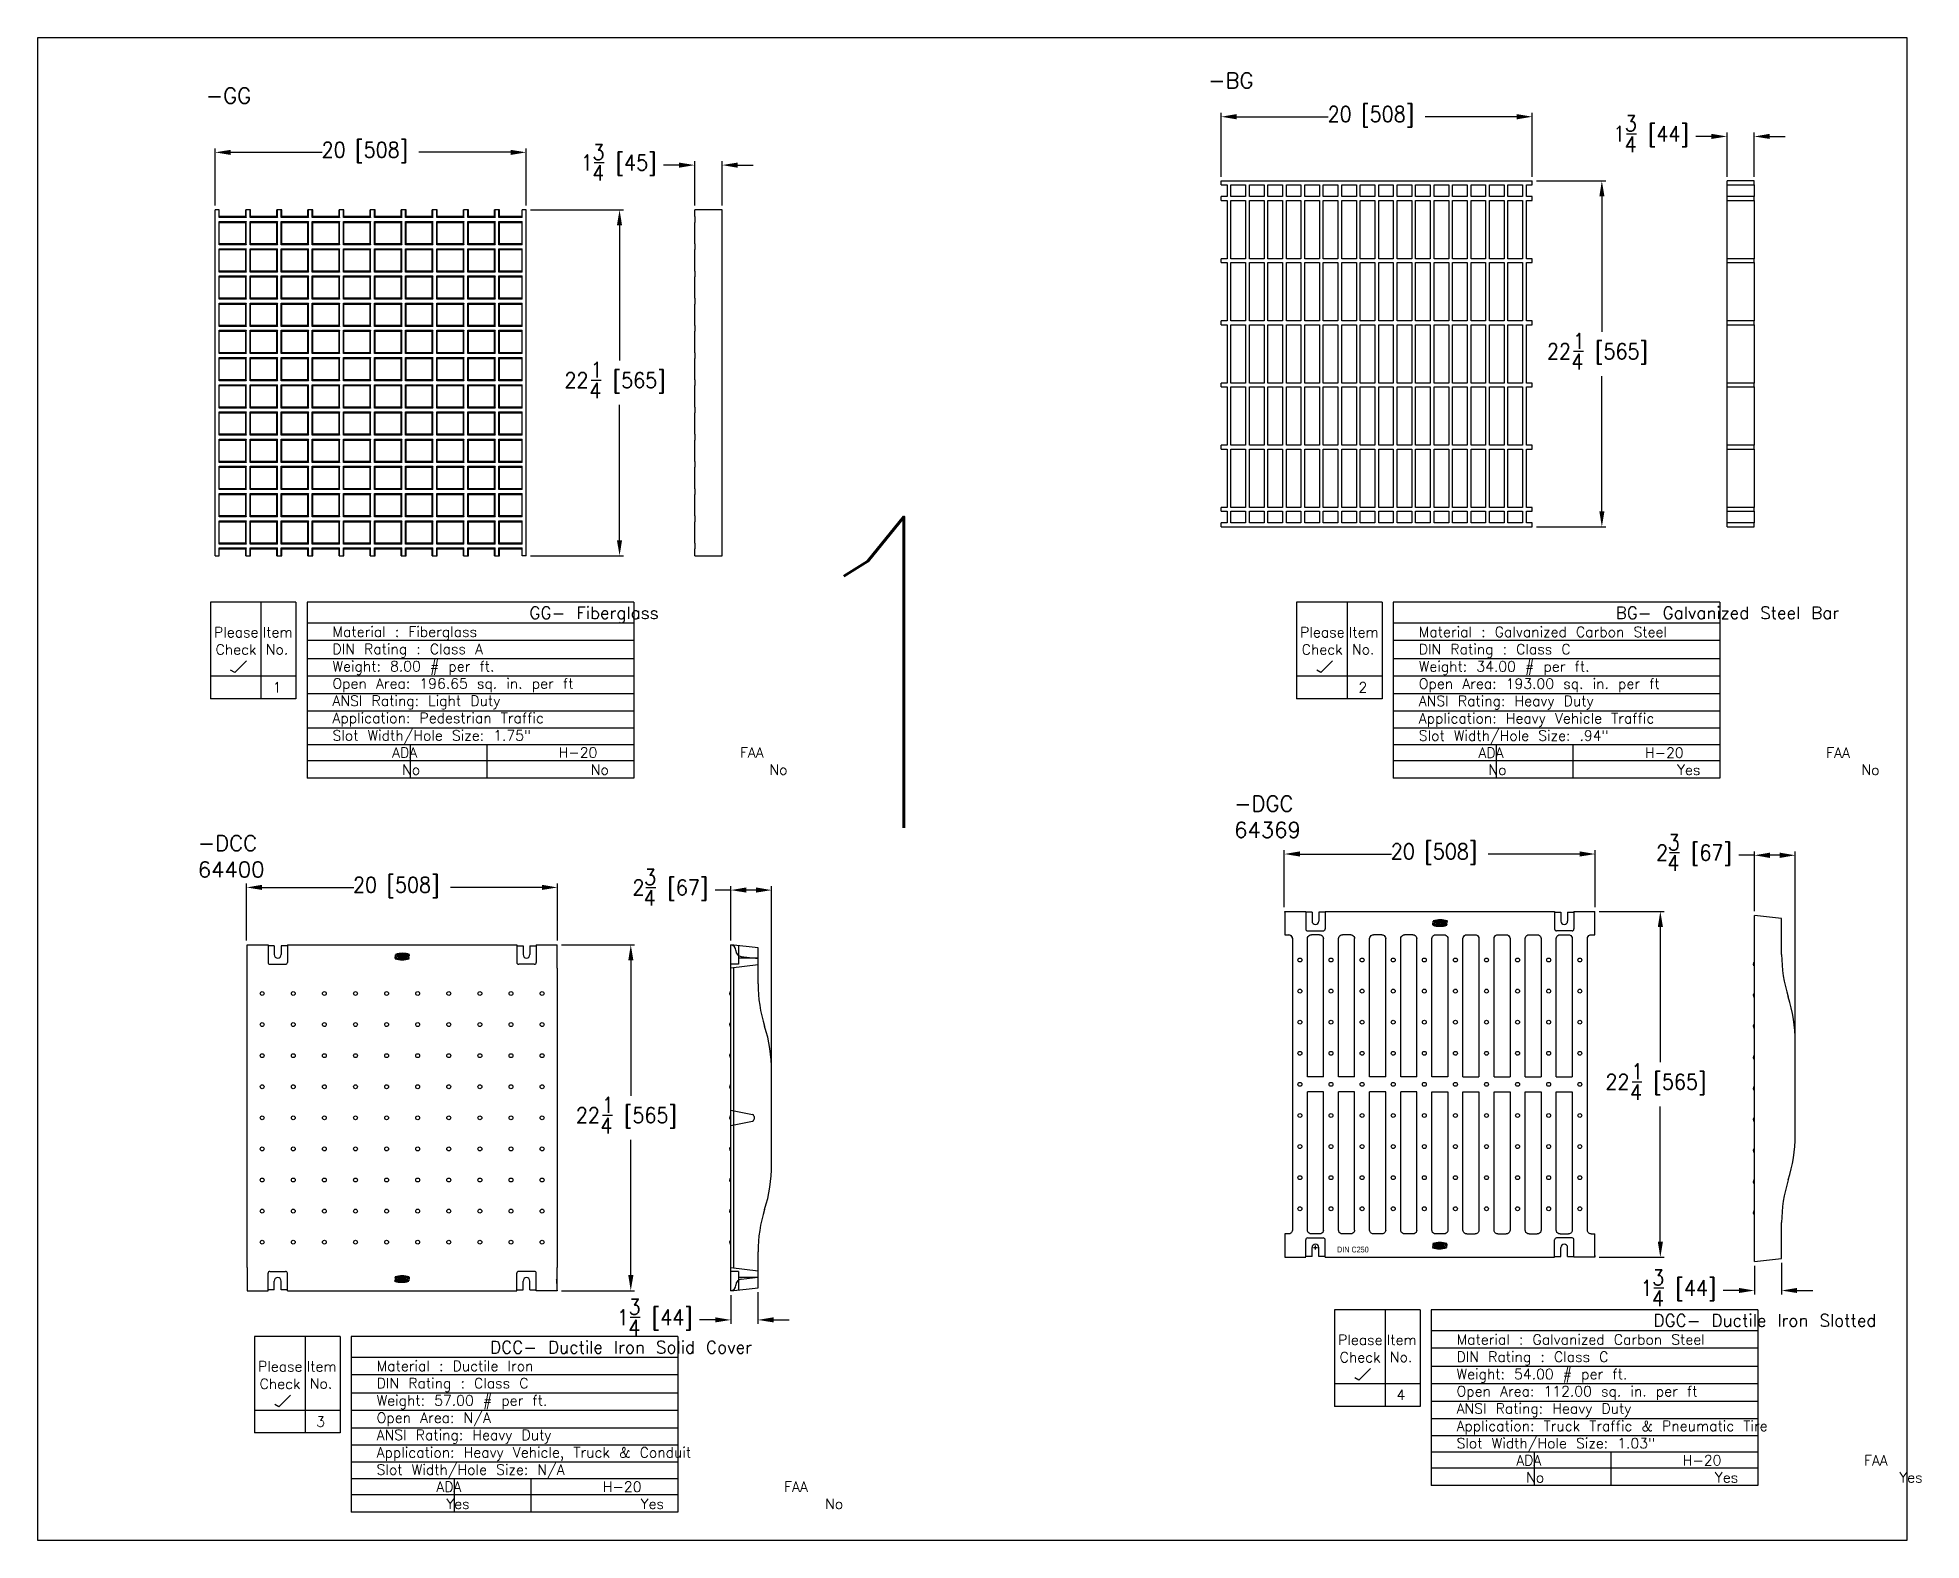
# Model space of a CAD drawing. Extents: x 196 to 587, y -81 to 16.
# Drawn here: x 195.7 to 316.9, y -81 to 15.7 of the extents above; entities that cross this region are included whole.
import ezdxf

# ---------------------------------------------------------------- set-up
doc = ezdxf.new("R2010")
doc.units = 0
doc.header["$LTSCALE"] = 4
doc.header["$MEASUREMENT"] = 0
doc.layers.get('0').update_dxf_attribs({"linetype": 'CONTINUOUS'})
doc.layers.get('DEFPOINTS').update_dxf_attribs({"linetype": 'CONTINUOUS'})
doc.layers.add('DIM', color=2, linetype='CONTINUOUS')
doc.styles.add('FT_FONT', font='ROMANS.SHX', dxfattribs={"width": 0.9})
doc.styles.get("Standard").update_dxf_attribs({"font": 'txt.shx', "height": 1})
doc.styles.add('STYLE2', font='txt', dxfattribs={"width": 0.85})
doc.dimstyles.get("Standard").update_dxf_attribs({"dimtxt": 0.384208, "dimasz": 0.1875, "dimexe": 0.612, "dimexo": 0.2125, "dimgap": 0.09, "dimtad": 0, "dimtih": 1, "dimtoh": 1, "dimdec": 4, "dimzin": 0, "dimdsep": 46, "dimtxsty": 'FT_FONT', "dimcen": 0.306, "dimadec": 0, "dimazin": 0, "dimtfac": 1, "dimtdec": 4, "dimtofl": 0, "dimtmove": 0, "dimatfit": 3, "dimfxl": 0, "dimtolj": 1, "dimtzin": 0, "dimarcsym": 0})

msp = doc.modelspace()

# ---------------------------------------------------------------- texts
at = {"color": 250}
for s, p in [('-BG', (271.02923, 12.39962)), ('-GG', (206.56169, 11.42544)), ('-DGC', (272.7017, -34.12058)), ('64369', (272.7017, -35.81093)), ('-DCC', (206.04404, -36.66116)), ('64400', (206.04404, -38.35151))]:
    msp.add_text(s, height=1, dxfattribs=at).set_placement(p)
at = {"color": 250, "style": 'STYLE2', "width": 0.85}
msp.add_text('DIN C250', height=0.375, dxfattribs=at).set_placement((279.31327, -62.48908))

# ---------------------------------------------------------------- blocks, each defined once
blk = doc.blocks.new('*U58')
at = {"color": 250, "style": 'FT_FONT', "width": 0.9}
blk.add_text('20 [508]', height=1, dxfattribs=at).set_placement((214.01, 7.94))
blk = doc.blocks.new('*D2')
at = {"color": 250}
for p, q in [((207.16, 4.86), (207.16, 8.53)), ((227.16, 4.86), (227.16, 8.53)), ((208.16, 8.28), (214.05, 8.28)), ((226.16, 8.28), (220.27, 8.28))]:
    blk.add_line(p, q, dxfattribs=at)
for points in [[(208.16, 8.44), (208.16, 8.11), (207.16, 8.28)], [(226.16, 8.44), (226.16, 8.11), (227.16, 8.28)]]:
    blk.add_solid(points, dxfattribs=at)
at = {"layer": 'DEFPOINTS', "color": 0}
for p in [(227.16, 8.28), (207.16, 4.58), (227.16, 4.58)]:
    blk.add_point(p, dxfattribs=at)
at = {"layer": 'DIM'}
blk.add_blockref('*U58', (0, 0), dxfattribs=at)
blk = doc.blocks.new('*U57')
at = {"color": 250}
blk.add_line((231.34, -6.38), (231.99, -6.38), dxfattribs=at)
at = {"color": 250, "style": 'FT_FONT', "width": 0.9}
for s, p in [('22', (229.63, -6.88)), ('1', (231.3, -6.21)), (' [565]', (232.12, -6.88)), ('4', (231.22, -7.54))]:
    blk.add_text(s, height=1, dxfattribs=at).set_placement(p)
blk = doc.blocks.new('*D3')
at = {"color": 250}
for p, q in [((227.44, 4.58), (233.42, 4.58)), ((233.17, 3.58), (233.17, -5.12)), ((233.17, -16.67), (233.17, -7.97)), ((227.44, -17.67), (233.42, -17.67))]:
    blk.add_line(p, q, dxfattribs=at)
for points in [[(233, 3.58), (233.33, 3.58), (233.17, 4.58)], [(233, -16.67), (233.33, -16.67), (233.17, -17.67)]]:
    blk.add_solid(points, dxfattribs=at)
at = {"layer": 'DEFPOINTS', "color": 0}
for p in [(227.16, 4.58), (227.16, -17.67), (233.17, -17.67)]:
    blk.add_point(p, dxfattribs=at)
at = {"layer": 'DIM'}
blk.add_blockref('*U57', (0, 0), dxfattribs=at)
blk = doc.blocks.new('*U56')
at = {"color": 250}
blk.add_line((231.54, 7.62), (232.18, 7.62), dxfattribs=at)
at = {"color": 250, "style": 'FT_FONT', "width": 0.9}
for s, p in [('3', (231.43, 7.79)), ('1', (230.68, 7.12)), ('4', (231.41, 6.46)), (' [45]', (232.31, 7.12))]:
    blk.add_text(s, height=1, dxfattribs=at).set_placement(p)
blk = doc.blocks.new('*D4')
at = {"color": 250}
for p, q in [((237, 7.46), (236, 7.46)), ((238, 4.86), (238, 7.71)), ((239.76, 4.86), (239.76, 7.71)), ((240.76, 7.46), (241.76, 7.46))]:
    blk.add_line(p, q, dxfattribs=at)
for points in [[(237, 7.62), (237, 7.29), (238, 7.46)], [(240.76, 7.62), (240.76, 7.29), (239.76, 7.46)]]:
    blk.add_solid(points, dxfattribs=at)
at = {"layer": 'DEFPOINTS', "color": 0}
for p in [(238, 7.46), (238, 4.58), (239.76, 4.58)]:
    blk.add_point(p, dxfattribs=at)
at = {"layer": 'DIM'}
blk.add_blockref('*U56', (0, 0), dxfattribs=at)
blk = doc.blocks.new('*U55')
at = {"color": 250, "style": 'FT_FONT', "width": 0.9}
blk.add_text('20 [508]', height=1, dxfattribs=at).set_placement((278.71, 10.24))
blk = doc.blocks.new('*D7')
at = {"color": 250}
for p, q in [((271.86, 6.71), (271.86, 10.82)), ((272.86, 10.57), (278.75, 10.57)), ((290.86, 10.57), (284.98, 10.57)), ((291.86, 6.71), (291.86, 10.82))]:
    blk.add_line(p, q, dxfattribs=at)
for points in [[(272.86, 10.74), (272.86, 10.4), (271.86, 10.57)], [(290.86, 10.74), (290.86, 10.4), (291.86, 10.57)]]:
    blk.add_solid(points, dxfattribs=at)
at = {"layer": 'DEFPOINTS', "color": 0}
for p in [(291.86, 10.57), (271.86, 6.44), (291.86, 6.44)]:
    blk.add_point(p, dxfattribs=at)
at = {"layer": 'DIM'}
blk.add_blockref('*U55', (0, 0), dxfattribs=at)
blk = doc.blocks.new('*U54')
at = {"color": 250}
blk.add_line((297.93, 9.47), (298.57, 9.47), dxfattribs=at)
at = {"color": 250, "style": 'FT_FONT', "width": 0.9}
for s, p in [('1', (297.07, 8.97)), ('3', (297.82, 9.64)), (' [44]', (298.7, 8.97)), ('4', (297.8, 8.3))]:
    blk.add_text(s, height=1, dxfattribs=at).set_placement(p)
blk = doc.blocks.new('*D8')
at = {"color": 250}
for p, q in [((303.39, 9.3), (302.39, 9.3)), ((304.39, 6.71), (304.39, 9.55)), ((306.14, 6.71), (306.14, 9.55)), ((307.14, 9.3), (308.14, 9.3))]:
    blk.add_line(p, q, dxfattribs=at)
for points in [[(303.39, 9.47), (303.39, 9.14), (304.39, 9.3)], [(307.14, 9.47), (307.14, 9.14), (306.14, 9.3)]]:
    blk.add_solid(points, dxfattribs=at)
at = {"layer": 'DEFPOINTS', "color": 0}
for p in [(304.39, 9.3), (304.39, 6.44), (306.14, 6.44)]:
    blk.add_point(p, dxfattribs=at)
at = {"layer": 'DIM'}
blk.add_blockref('*U54', (0, 0), dxfattribs=at)
blk = doc.blocks.new('*U37')
at = {"layer": 'DIM', "style": 'FT_FONT', "width": 0.9}
blk.add_text('1', height=20, dxfattribs=at).set_placement((242.97, -35.17))
blk = doc.blocks.new('*U38')
at = {"color": 250}
for s, height, p in [('                   GG- Fiberglass', 0.792, (212.79, -21.74)), ('   Material : Fiberglass', 0.66, (212.79, -22.89)), ('   DIN Rating : Class A', 0.66, (212.79, -24)), ('   Weight: 8.00 # per ft.', 0.66, (212.79, -25.11)), ('   ANSI Rating: Light Duty', 0.66, (212.79, -27.33)), ('   Open Area: 196.65 sq. in. per ft', 0.66, (212.79, -26.22)), ('   Application: Pedestrian Traffic', 0.66, (212.79, -28.44)), ('   Slot Width/Hole Size: 1.75"', 0.66, (212.79, -29.56)), ('         ADA              H-20              FAA', 0.66, (212.79, -30.66)), ('          No                 No                No', 0.66, (212.79, -31.76))]:
    blk.add_text(s, height=height, dxfattribs=at).set_placement(p)
blk = doc.blocks.new('*U39')
at = {"color": 250}
for s, p in [('Please', (207.09, -22.92)), ('Check', (207.19, -24.03))]:
    blk.add_text(s, height=0.66, dxfattribs=at).set_placement(p)
blk = doc.blocks.new('*U40')
at = {"color": 250}
for s, p in [('Item', (210.22, -22.92)), ('No.', (210.42, -24.02))]:
    blk.add_text(s, height=0.66, dxfattribs=at).set_placement(p)
blk = doc.blocks.new('*U41')
at = {"color": 250}
blk.add_text('1', height=0.66, dxfattribs=at).set_placement((210.86, -26.47))
blk = doc.blocks.new('*U53')
at = {"layer": 'DIM', "color": 250}
blk.add_line((294.52, -4.52), (295.16, -4.52), dxfattribs=at)
at = {"layer": 'DIM', "color": 250, "style": 'FT_FONT', "width": 0.9}
for s, p in [('1', (294.48, -4.36)), ('22', (292.81, -5.02)), ('4', (294.39, -5.69)), (' [565]', (295.29, -5.02))]:
    blk.add_text(s, height=1, dxfattribs=at).set_placement(p)
blk = doc.blocks.new('*D10')
at = {"layer": 'DEFPOINTS', "color": 0}
for p in [(291.86, 6.44), (291.86, -15.81), (296.34, -15.81)]:
    blk.add_point(p, dxfattribs=at)
at = {"layer": 'DIM', "color": 250}
for p, q in [((292.14, 6.44), (296.59, 6.44)), ((296.34, 5.44), (296.34, -3.27)), ((296.34, -14.81), (296.34, -6.11)), ((292.14, -15.81), (296.59, -15.81))]:
    blk.add_line(p, q, dxfattribs=at)
for points in [[(296.18, 5.44), (296.51, 5.44), (296.34, 6.44)], [(296.18, -14.81), (296.51, -14.81), (296.34, -15.81)]]:
    blk.add_solid(points, dxfattribs=at)
at = {"layer": 'DIM'}
blk.add_blockref('*U53', (0, 0), dxfattribs=at)
blk = doc.blocks.new('*U42')
at = {"color": 250}
for s, height, p in [('                   BG- Galvanized Steel Bar', 0.792, (282.65, -21.74)), ('   Material : Galvanized Carbon Steel', 0.66, (282.65, -22.9)), ('   DIN Rating : Class C', 0.66, (282.65, -24.01)), ('   Weight: 34.00 # per ft.', 0.66, (282.65, -25.12)), ('   Open Area: 193.00 sq. in. per ft', 0.66, (282.65, -26.23)), ('   ANSI Rating: Heavy Duty', 0.66, (282.65, -27.34)), ('   Application: Heavy Vehicle Traffic', 0.66, (282.65, -28.46)), ('   Slot Width/Hole Size: .94"', 0.66, (282.65, -29.57)), ('         ADA              H-20              FAA', 0.66, (282.65, -30.67)), ('          No                 Yes                No', 0.66, (282.65, -31.77))]:
    blk.add_text(s, height=height, dxfattribs=at).set_placement(p)
blk = doc.blocks.new('*U43')
at = {"color": 250}
for s, p in [('Please', (276.94, -22.92)), ('Check', (277.04, -24.03))]:
    blk.add_text(s, height=0.66, dxfattribs=at).set_placement(p)
blk = doc.blocks.new('*U44')
at = {"color": 250}
for s, p in [('Item', (280.07, -22.92)), ('No.', (280.27, -24.02))]:
    blk.add_text(s, height=0.66, dxfattribs=at).set_placement(p)
blk = doc.blocks.new('*U45')
at = {"color": 250}
blk.add_text('2', height=0.66, dxfattribs=at).set_placement((280.69, -26.47))
blk = doc.blocks.new('*U107')
at = {"color": 250, "style": 'FT_FONT', "width": 0.9}
blk.add_text('20 [508]', height=1, dxfattribs=at).set_placement((216.03, -39.34))
blk = doc.blocks.new('*D11')
at = {"color": 250}
for p, q in [((209.18, -42.43), (209.18, -38.76)), ((229.18, -42.43), (229.18, -38.76)), ((210.18, -39.01), (216.07, -39.01)), ((228.18, -39.01), (222.29, -39.01))]:
    blk.add_line(p, q, dxfattribs=at)
for points in [[(210.18, -38.84), (210.18, -39.17), (209.18, -39.01)], [(228.18, -38.84), (228.18, -39.17), (229.18, -39.01)]]:
    blk.add_solid(points, dxfattribs=at)
at = {"layer": 'DEFPOINTS', "color": 0}
for p in [(229.18, -39.01), (209.18, -42.7), (229.18, -42.7)]:
    blk.add_point(p, dxfattribs=at)
at = {"layer": 'DIM'}
blk.add_blockref('*U107', (0, 0), dxfattribs=at)
blk = doc.blocks.new('*U108')
at = {"layer": 'DIM', "color": 250}
blk.add_line((234.86, -39.01), (235.5, -39.01), dxfattribs=at)
at = {"layer": 'DIM', "color": 250, "style": 'FT_FONT', "width": 0.9}
for s, p in [('2', (234, -39.51)), ('3', (234.75, -38.84)), (' [67]', (235.63, -39.51)), ('4', (234.73, -40.18))]:
    blk.add_text(s, height=1, dxfattribs=at).set_placement(p)
blk = doc.blocks.new('*D12')
at = {"layer": 'DEFPOINTS', "color": 0}
for p in [(240.32, -39.18), (240.32, -42.7), (242.95, -50.55)]:
    blk.add_point(p, dxfattribs=at)
at = {"layer": 'DIM', "color": 250}
for p, q in [((240.32, -39.18), (239.32, -39.18)), ((240.32, -42.43), (240.32, -38.93)), ((241.95, -39.18), (241.32, -39.18)), ((242.95, -50.28), (242.95, -38.93))]:
    blk.add_line(p, q, dxfattribs=at)
for points in [[(241.32, -39.01), (241.32, -39.34), (240.32, -39.18)], [(241.95, -39.01), (241.95, -39.34), (242.95, -39.18)]]:
    blk.add_solid(points, dxfattribs=at)
at = {"layer": 'DIM'}
blk.add_blockref('*U108', (0, 0), dxfattribs=at)
blk = doc.blocks.new('*U109')
at = {"layer": 'DIM', "color": 250}
blk.add_line((232.07, -53.66), (232.72, -53.66), dxfattribs=at)
at = {"layer": 'DIM', "color": 250, "style": 'FT_FONT', "width": 0.9}
for s, p in [('22', (230.36, -54.16)), ('1', (232.03, -53.5)), (' [565]', (232.84, -54.16)), ('4', (231.94, -54.83))]:
    blk.add_text(s, height=1, dxfattribs=at).set_placement(p)
blk = doc.blocks.new('*D13')
at = {"layer": 'DEFPOINTS', "color": 0}
for p in [(229.16, -42.7), (229.16, -64.95), (233.89, -64.95)]:
    blk.add_point(p, dxfattribs=at)
at = {"layer": 'DIM', "color": 250}
for p, q in [((229.43, -42.7), (234.14, -42.7)), ((233.89, -43.7), (233.89, -52.41)), ((233.89, -63.95), (233.89, -55.25)), ((229.43, -64.95), (234.14, -64.95))]:
    blk.add_line(p, q, dxfattribs=at)
for points in [[(233.73, -43.7), (234.06, -43.7), (233.89, -42.7)], [(233.73, -63.95), (234.06, -63.95), (233.89, -64.95)]]:
    blk.add_solid(points, dxfattribs=at)
at = {"layer": 'DIM'}
blk.add_blockref('*U109', (0, 0), dxfattribs=at)
blk = doc.blocks.new('*U46')
at = {"color": 250}
for s, height, p in [('            DCC- Ductile Iron Solid Cover', 0.792, (215.63, -68.98)), ('   Material : Ductile Iron', 0.66, (215.63, -70.12)), ('   DIN Rating : Class C', 0.66, (215.63, -71.23)), ('   Weight: 57.00 # per ft.', 0.66, (215.63, -72.34)), ('   Open Area: N/A', 0.66, (215.63, -73.45)), ('   ANSI Rating: Heavy Duty', 0.66, (215.63, -74.56)), ('   Application: Heavy Vehicle, Truck & Conduit', 0.66, (215.63, -75.68)), ('   Slot Width/Hole Size: N/A', 0.66, (215.63, -76.79)), ('         ADA              H-20              FAA', 0.66, (215.63, -77.89)), ('          Yes                 Yes                No', 0.66, (215.63, -78.99))]:
    blk.add_text(s, height=height, dxfattribs=at).set_placement(p)
blk = doc.blocks.new('*U47')
at = {"color": 250}
for s, p in [('Please', (209.92, -70.15)), ('Check', (210.02, -71.27))]:
    blk.add_text(s, height=0.66, dxfattribs=at).set_placement(p)
blk = doc.blocks.new('*U48')
at = {"color": 250}
for s, p in [('Item', (213.05, -70.15)), ('No.', (213.25, -71.25))]:
    blk.add_text(s, height=0.66, dxfattribs=at).set_placement(p)
blk = doc.blocks.new('*U49')
at = {"color": 250}
blk.add_text('3', height=0.66, dxfattribs=at).set_placement((213.66, -73.7))
blk = doc.blocks.new('*U52')
at = {"color": 250, "style": 'FT_FONT', "width": 0.9}
blk.add_text('20 [508]', height=1, dxfattribs=at).set_placement((282.77, -37.19))
blk = doc.blocks.new('*D14')
at = {"color": 250}
for p, q in [((275.92, -40.28), (275.92, -36.61)), ((276.92, -36.86), (282.81, -36.86)), ((294.92, -36.86), (289.03, -36.86)), ((295.92, -40.28), (295.92, -36.61))]:
    blk.add_line(p, q, dxfattribs=at)
for points in [[(276.92, -36.69), (276.92, -37.02), (275.92, -36.86)], [(294.92, -36.69), (294.92, -37.02), (295.92, -36.86)]]:
    blk.add_solid(points, dxfattribs=at)
at = {"layer": 'DEFPOINTS', "color": 0}
for p in [(295.92, -36.86), (275.92, -40.55), (295.92, -40.55)]:
    blk.add_point(p, dxfattribs=at)
at = {"layer": 'DIM'}
blk.add_blockref('*U52', (0, 0), dxfattribs=at)
blk = doc.blocks.new('*U51')
at = {"layer": 'DIM', "color": 250}
blk.add_line((300.69, -36.77), (301.33, -36.77), dxfattribs=at)
at = {"layer": 'DIM', "color": 250, "style": 'FT_FONT', "width": 0.9}
for s, p in [('2', (299.83, -37.27)), ('3', (300.58, -36.61)), (' [67]', (301.46, -37.27)), ('4', (300.56, -37.94))]:
    blk.add_text(s, height=1, dxfattribs=at).set_placement(p)
blk = doc.blocks.new('*D15')
at = {"layer": 'DEFPOINTS', "color": 0}
for p in [(306.15, -36.94), (306.15, -40.82), (308.78, -48.94)]:
    blk.add_point(p, dxfattribs=at)
at = {"layer": 'DIM', "color": 250}
for p, q in [((306.15, -36.94), (305.15, -36.94)), ((306.15, -40.54), (306.15, -36.69)), ((307.78, -36.94), (307.15, -36.94)), ((308.78, -48.67), (308.78, -36.69))]:
    blk.add_line(p, q, dxfattribs=at)
for points in [[(307.15, -36.77), (307.15, -37.11), (306.15, -36.94)], [(307.78, -36.77), (307.78, -37.11), (308.78, -36.94)]]:
    blk.add_solid(points, dxfattribs=at)
at = {"layer": 'DIM'}
blk.add_blockref('*U51', (0, 0), dxfattribs=at)
blk = doc.blocks.new('*U50')
at = {"layer": 'DIM', "color": 250}
blk.add_line((298.28, -51.51), (298.92, -51.51), dxfattribs=at)
at = {"layer": 'DIM', "color": 250, "style": 'FT_FONT', "width": 0.9}
for s, p in [('1', (298.24, -51.34)), (' [565]', (299.05, -52.01)), ('22', (296.57, -52.01)), ('4', (298.15, -52.68))]:
    blk.add_text(s, height=1, dxfattribs=at).set_placement(p)
blk = doc.blocks.new('*D16')
at = {"layer": 'DEFPOINTS', "color": 0}
for p in [(295.89, -40.55), (295.89, -62.8), (300.1, -62.8)]:
    blk.add_point(p, dxfattribs=at)
at = {"layer": 'DIM', "color": 250}
for p, q in [((296.17, -40.55), (300.35, -40.55)), ((300.1, -41.55), (300.1, -50.25)), ((300.1, -61.8), (300.1, -53.1)), ((296.17, -62.8), (300.35, -62.8))]:
    blk.add_line(p, q, dxfattribs=at)
for points in [[(299.94, -41.55), (300.27, -41.55), (300.1, -40.55)], [(299.94, -61.8), (300.27, -61.8), (300.1, -62.8)]]:
    blk.add_solid(points, dxfattribs=at)
at = {"layer": 'DIM'}
blk.add_blockref('*U50', (0, 0), dxfattribs=at)
blk = doc.blocks.new('*U59')
at = {"color": 250}
for s, height, p in [('                   DGC- Ductile Iron Slotted', 0.792, (285.08, -67.26)), ('   Material : Galvanized Carbon Steel', 0.66, (285.08, -68.42)), ('   DIN Rating : Class C', 0.66, (285.08, -69.53)), ('   Weight: 54.00 # per ft.', 0.66, (285.08, -70.64)), ('   Open Area: 112.00 sq. in. per ft', 0.66, (285.08, -71.75)), ('   ANSI Rating: Heavy Duty', 0.66, (285.08, -72.86)), ('   Application: Truck Traffic & Pneumatic Tire', 0.66, (285.08, -73.98)), ('   Slot Width/Hole Size: 1.03"', 0.66, (285.08, -75.09)), ('         ADA              H-20              FAA', 0.66, (285.08, -76.19)), ('          No                 Yes                Yes', 0.66, (285.08, -77.29))]:
    blk.add_text(s, height=height, dxfattribs=at).set_placement(p)
blk = doc.blocks.new('*U60')
at = {"color": 250}
for s, p in [('Please', (279.38, -68.44)), ('Check', (279.48, -69.56))]:
    blk.add_text(s, height=0.66, dxfattribs=at).set_placement(p)
blk = doc.blocks.new('*U61')
at = {"color": 250}
for s, p in [('Item', (282.51, -68.44)), ('No.', (282.71, -69.54))]:
    blk.add_text(s, height=0.66, dxfattribs=at).set_placement(p)
blk = doc.blocks.new('*U62')
at = {"color": 250}
blk.add_text('4', height=0.66, dxfattribs=at).set_placement((283.14, -71.98))
blk = doc.blocks.new('*U110')
at = {"layer": 'DIM', "color": 250}
blk.add_line((233.86, -66.66), (234.5, -66.66), dxfattribs=at)
at = {"layer": 'DIM', "color": 250, "style": 'FT_FONT', "width": 0.9}
for s, p in [('1', (233, -67.16)), ('3', (233.75, -66.49)), (' [44]', (234.63, -67.16)), ('4', (233.73, -67.83))]:
    blk.add_text(s, height=1, dxfattribs=at).set_placement(p)
blk = doc.blocks.new('*D30')
at = {"layer": 'DEFPOINTS', "color": 0}
for p in [(240.32, -64.95), (242.07, -64.77), (240.32, -66.83)]:
    blk.add_point(p, dxfattribs=at)
at = {"layer": 'DIM', "color": 250}
for p, q in [((240.32, -65.23), (240.32, -67.08)), ((242.07, -65.05), (242.07, -67.08)), ((239.32, -66.83), (238.32, -66.83)), ((243.07, -66.83), (244.07, -66.83))]:
    blk.add_line(p, q, dxfattribs=at)
for points in [[(239.32, -66.66), (239.32, -66.99), (240.32, -66.83)], [(243.07, -66.66), (243.07, -66.99), (242.07, -66.83)]]:
    blk.add_solid(points, dxfattribs=at)
at = {"layer": 'DIM'}
blk.add_blockref('*U110', (0, 0), dxfattribs=at)
blk = doc.blocks.new('*U111')
at = {"layer": 'DIM', "color": 250}
blk.add_line((299.69, -64.77), (300.33, -64.77), dxfattribs=at)
at = {"layer": 'DIM', "color": 250, "style": 'FT_FONT', "width": 0.9}
for s, p in [('3', (299.58, -64.6)), (' [44]', (300.46, -65.27)), ('1', (298.83, -65.27)), ('4', (299.56, -65.94))]:
    blk.add_text(s, height=1, dxfattribs=at).set_placement(p)
blk = doc.blocks.new('*D31')
at = {"layer": 'DEFPOINTS', "color": 0}
for p in [(307.9, -62.88), (306.15, -63.07), (306.15, -64.94)]:
    blk.add_point(p, dxfattribs=at)
at = {"layer": 'DIM', "color": 250}
for p, q in [((306.15, -63.34), (306.15, -65.19)), ((307.9, -63.16), (307.9, -65.19)), ((305.15, -64.94), (304.15, -64.94)), ((308.9, -64.94), (309.9, -64.94))]:
    blk.add_line(p, q, dxfattribs=at)
for points in [[(305.15, -64.77), (305.15, -65.1), (306.15, -64.94)], [(308.9, -64.77), (308.9, -65.1), (307.9, -64.94)]]:
    blk.add_solid(points, dxfattribs=at)
at = {"layer": 'DIM'}
blk.add_blockref('*U111', (0, 0), dxfattribs=at)

# ---------------------------------------------------------------- dimensions: what is measured, and where the dimension line sits
at = {"color": 250}
for base, p1, p2, picture, middle in [((291.86494, 10.5712), (271.86494, 6.43591), (291.86494, 6.43591), '*D7', (281.86494, 10.5712)), ((304.39038, 9.30184), (306.14038, 6.43591), (304.39038, 6.43591), '*D8', (299.81467, 9.30184)), ((238.00336, 7.45572), (239.75827, 4.5813), (238.00336, 4.5813), '*D4', (233.42765, 7.45572))]:
    dim = msp.add_linear_dim(base=base, p1=p1, p2=p2, dimstyle='Standard', dxfattribs=at)
    dim.commit()
    dim.dimension.update_dxf_attribs({"geometry": picture, "text_midpoint": middle})
for base, p1, p2, picture, middle in [((227.16093, 8.27716), (207.16093, 4.5813), (227.16093, 4.5813), '*D2', (217.16093, 8.27716)), ((295.91793, -36.85614), (275.91793, -40.552), (295.91793, -40.552), '*D14', (285.91793, -36.85614)), ((229.18152, -39.00824), (209.18152, -42.7041), (229.18152, -42.7041), '*D11', (219.18152, -39.00824))]:
    dim = msp.add_linear_dim(base=base, p1=p1, p2=p2, dimstyle='Standard', dxfattribs=at)
    dim.commit()
    dim.dimension.update_dxf_attribs({"geometry": picture, "text_midpoint": middle, "dimtype": 160})
dim = msp.add_linear_dim(base=(233.16613, -17.6687), p1=(227.16093, 4.5813), p2=(227.16093, -17.6687), angle=90, dimstyle='Standard', dxfattribs=at)
dim.commit()
dim.dimension.update_dxf_attribs({"geometry": '*D3', "text_midpoint": (233.16613, -6.5437)})
at = {"layer": 'DIM'}
for base, p1, p2, picture, middle in [((296.34338, -15.81409), (291.86494, 6.43591), (291.86494, -15.81409), '*D10', (296.34338, -4.68909)), ((300.10251, -62.802), (295.89149, -40.552), (295.89149, -62.802), '*D16', (300.10251, -51.677)), ((233.89373, -64.9541), (229.15508, -42.7041), (229.15508, -64.9541), '*D13', (233.89373, -53.8291))]:
    dim = msp.add_linear_dim(base=base, p1=p1, p2=p2, angle=90, dimstyle='Standard', dxfattribs=at)
    dim.commit()
    dim.dimension.update_dxf_attribs({"geometry": picture, "text_midpoint": middle})
for base, p1, p2, picture, middle in [((306.15198, -36.93836), (308.77698, -48.94027), (306.15198, -40.81527), '*D15', (302.51198, -36.93836)), ((240.3235, -39.17768), (242.9485, -50.5541), (240.3235, -42.7041), '*D12', (236.6835, -39.17768)), ((306.15198, -64.93696), (307.90198, -62.88134), (306.15198, -63.06527), '*D31', (301.57627, -64.93696)), ((240.3235, -66.82579), (242.0735, -64.77017), (240.3235, -64.9541), '*D30', (235.74779, -66.82579))]:
    dim = msp.add_linear_dim(base=base, p1=p1, p2=p2, dimstyle='Standard', dxfattribs=at)
    dim.commit()
    dim.dimension.update_dxf_attribs({"geometry": picture, "text_midpoint": middle})

# ---------------------------------------------------------------- linework, layer by layer
at = {"color": 250}
for p, q in [((271.86494, 6.43591), (291.86494, 6.43591)), ((271.86494, 6.18591), (271.86494, 6.43591)), ((271.86494, 6.18591), (272.23994, 6.18591)), ((272.23994, 6.18591), (272.23994, 5.43591)), ((272.48994, 5.43591), (272.48994, 6.18591)), ((272.48994, 6.18591), (273.42744, 6.18591)), ((273.42744, 6.18591), (273.42744, 5.43591)), ((273.67744, 5.43591), (273.67744, 6.18591)), ((273.67744, 6.18591), (274.61494, 6.18591)), ((274.61494, 6.18591), (274.61494, 5.43591)), ((274.86494, 5.43591), (274.86494, 6.18591)), ((274.86494, 6.18591), (275.80244, 6.18591)), ((275.80244, 6.18591), (275.80244, 5.43591)), ((276.05244, 5.43591), (276.05244, 6.18591)), ((276.05244, 6.18591), (276.98994, 6.18591)), ((276.98994, 6.18591), (276.98994, 5.43591)), ((277.23994, 5.43591), (277.23994, 6.18591)), ((277.23994, 6.18591), (278.17744, 6.18591)), ((278.17744, 6.18591), (278.17744, 5.43591)), ((278.42744, 5.43591), (278.42744, 6.18591)), ((278.42744, 6.18591), (279.36494, 6.18591)), ((279.36494, 6.18591), (279.36494, 5.43591)), ((279.61494, 5.43591), (279.61494, 6.18591)), ((279.61494, 6.18591), (280.55244, 6.18591)), ((280.55244, 6.18591), (280.55244, 5.43591)), ((280.80244, 5.43591), (280.80244, 6.18591)), ((280.80244, 6.18591), (281.73994, 6.18591)), ((281.73994, 6.18591), (281.73994, 5.43591)), ((281.98994, 5.43591), (281.98994, 6.18591)), ((281.98994, 6.18591), (282.92744, 6.18591)), ((282.92744, 6.18591), (282.92744, 5.43591)), ((283.17744, 5.43591), (283.17744, 6.18591)), ((283.17744, 6.18591), (284.11494, 6.18591)), ((284.11494, 6.18591), (284.11494, 5.43591)), ((284.36494, 5.43591), (284.36494, 6.18591)), ((284.36494, 6.18591), (285.30244, 6.18591)), ((285.30244, 6.18591), (285.30244, 5.43591)), ((285.55244, 5.43591), (285.55244, 6.18591)), ((285.55244, 6.18591), (286.48994, 6.18591)), ((286.48994, 6.18591), (286.48994, 5.43591)), ((286.73994, 5.43591), (286.73994, 6.18591)), ((286.73994, 6.18591), (287.67744, 6.18591)), ((287.67744, 6.18591), (287.67744, 5.43591)), ((287.92744, 5.43591), (287.92744, 6.18591)), ((287.92744, 6.18591), (288.86494, 6.18591)), ((288.86494, 6.18591), (288.86494, 5.43591)), ((289.11494, 5.43591), (289.11494, 6.18591)), ((289.11494, 6.18591), (290.05244, 6.18591)), ((290.05244, 6.18591), (290.05244, 5.43591)), ((290.30244, 5.43591), (290.30244, 6.18591)), ((290.30244, 6.18591), (291.23994, 6.18591)), ((291.23994, 6.18591), (291.23994, 5.43591)), ((291.48994, 5.43591), (291.48994, 6.18591)), ((291.48994, 6.18591), (291.86494, 6.18591)), ((291.86494, 6.18591), (291.86494, 6.43591)), ((304.39038, 6.18591), (304.39038, 6.43591)), ((306.14038, 6.43591), (304.39038, 6.43591)), ((304.39038, 6.18591), (306.14038, 6.18591)), ((304.39038, 5.43591), (304.39038, 6.18591)), ((306.14038, 6.18591), (306.14038, 6.43591)), ((306.14038, 6.18591), (306.14038, 5.43591)), ((272.23994, 5.43591), (271.86494, 5.43591)), ((271.86494, 5.18591), (271.86494, 5.43591)), ((271.86494, 5.18591), (272.23994, 5.18591)), ((272.23994, 5.18591), (272.23994, 1.43591)), ((273.42744, 5.43591), (272.48994, 5.43591)), ((272.48994, 5.18591), (273.42744, 5.18591)), ((272.48994, 1.43591), (272.48994, 5.18591)), ((273.42744, 5.18591), (273.42744, 1.43591)), ((274.61494, 5.43591), (273.67744, 5.43591)), ((273.67744, 5.18591), (274.61494, 5.18591)), ((273.67744, 1.43591), (273.67744, 5.18591)), ((274.61494, 5.18591), (274.61494, 1.43591)), ((275.80244, 5.43591), (274.86494, 5.43591)), ((274.86494, 5.18591), (275.80244, 5.18591)), ((274.86494, 1.43591), (274.86494, 5.18591)), ((275.80244, 5.18591), (275.80244, 1.43591)), ((276.98994, 5.43591), (276.05244, 5.43591)), ((276.05244, 5.18591), (276.98994, 5.18591)), ((276.05244, 1.43591), (276.05244, 5.18591)), ((276.98994, 5.18591), (276.98994, 1.43591)), ((278.17744, 5.43591), (277.23994, 5.43591)), ((277.23994, 5.18591), (278.17744, 5.18591)), ((277.23994, 1.43591), (277.23994, 5.18591)), ((278.17744, 5.18591), (278.17744, 1.43591)), ((279.36494, 5.43591), (278.42744, 5.43591)), ((278.42744, 5.18591), (279.36494, 5.18591)), ((278.42744, 1.43591), (278.42744, 5.18591)), ((279.36494, 5.18591), (279.36494, 1.43591)), ((280.55244, 5.43591), (279.61494, 5.43591)), ((279.61494, 5.18591), (280.55244, 5.18591)), ((279.61494, 1.43591), (279.61494, 5.18591)), ((280.55244, 5.18591), (280.55244, 1.43591)), ((281.73994, 5.43591), (280.80244, 5.43591)), ((280.80244, 5.18591), (281.73994, 5.18591)), ((280.80244, 1.43591), (280.80244, 5.18591)), ((281.73994, 5.18591), (281.73994, 1.43591)), ((282.92744, 5.43591), (281.98994, 5.43591)), ((281.98994, 5.18591), (282.92744, 5.18591)), ((281.98994, 1.43591), (281.98994, 5.18591)), ((282.92744, 5.18591), (282.92744, 1.43591)), ((284.11494, 5.43591), (283.17744, 5.43591)), ((283.17744, 5.18591), (284.11494, 5.18591)), ((283.17744, 1.43591), (283.17744, 5.18591)), ((284.11494, 5.18591), (284.11494, 1.43591)), ((285.30244, 5.43591), (284.36494, 5.43591)), ((284.36494, 5.18591), (285.30244, 5.18591)), ((284.36494, 1.43591), (284.36494, 5.18591)), ((285.30244, 5.18591), (285.30244, 1.43591)), ((286.48994, 5.43591), (285.55244, 5.43591)), ((285.55244, 5.18591), (286.48994, 5.18591)), ((285.55244, 1.43591), (285.55244, 5.18591)), ((286.48994, 5.18591), (286.48994, 1.43591)), ((287.67744, 5.43591), (286.73994, 5.43591)), ((286.73994, 5.18591), (287.67744, 5.18591)), ((286.73994, 1.43591), (286.73994, 5.18591)), ((287.67744, 5.18591), (287.67744, 1.43591)), ((288.86494, 5.43591), (287.92744, 5.43591)), ((287.92744, 5.18591), (288.86494, 5.18591)), ((287.92744, 1.43591), (287.92744, 5.18591)), ((288.86494, 5.18591), (288.86494, 1.43591)), ((290.05244, 5.43591), (289.11494, 5.43591)), ((289.11494, 5.18591), (290.05244, 5.18591)), ((289.11494, 1.43591), (289.11494, 5.18591)), ((290.05244, 5.18591), (290.05244, 1.43591)), ((291.23994, 5.43591), (290.30244, 5.43591)), ((290.30244, 5.18591), (291.23994, 5.18591)), ((290.30244, 1.43591), (290.30244, 5.18591)), ((291.23994, 5.18591), (291.23994, 1.43591)), ((291.86494, 5.43591), (291.48994, 5.43591)), ((291.48994, 5.18591), (291.86494, 5.18591)), ((291.48994, 1.43591), (291.48994, 5.18591)), ((291.86494, 5.18591), (291.86494, 5.43591)), ((306.14038, 5.43591), (304.39038, 5.43591)), ((304.39038, 5.18591), (304.39038, 5.43591)), ((304.39038, 5.18591), (306.14038, 5.18591)), ((304.39038, 1.43591), (304.39038, 5.18591)), ((306.14038, 5.18591), (306.14038, 5.43591)), ((306.14038, 5.18591), (306.14038, 1.43591)), ((207.41093, 4.5813), (207.16093, 4.5813)), ((207.16093, -17.6687), (207.16093, 4.5813)), ((207.41093, 4.0813), (207.41093, 4.5813)), ((209.12647, 4.14259), (207.41093, 4.14259)), ((209.16093, 4.0813), (207.41093, 4.0813)), ((207.41093, 3.8313), (209.16093, 3.8313)), ((207.41093, 2.3313), (207.41093, 3.8313)), ((207.41093, 3.77002), (209.12647, 3.77002)), ((209.16093, 4.5813), (209.12647, 4.5813)), ((209.12647, 4.14259), (209.12647, 4.5813)), ((209.12647, 4.14259), (209.16093, 4.0813)), ((209.16093, 3.8313), (209.12647, 3.77002)), ((209.12647, 2.39259), (209.12647, 3.77002)), ((209.16093, 4.0813), (209.16093, 4.5813)), ((209.41093, 4.5813), (209.16093, 4.5813)), ((209.16093, 2.3313), (209.16093, 3.8313)), ((209.41093, 4.0813), (209.41093, 4.5813)), ((209.4454, 4.5813), (209.41093, 4.5813)), ((209.41093, 4.0813), (209.4454, 4.14259)), ((211.16093, 4.0813), (209.41093, 4.0813)), ((209.41093, 3.8313), (211.16093, 3.8313)), ((209.4454, 3.77002), (209.41093, 3.8313)), ((209.41093, 2.3313), (209.41093, 3.8313)), ((209.4454, 4.14259), (209.4454, 4.5813)), ((211.12647, 4.14259), (209.4454, 4.14259)), ((209.4454, 3.77002), (211.12647, 3.77002)), ((209.4454, 2.39259), (209.4454, 3.77002)), ((211.16093, 4.5813), (211.12647, 4.5813)), ((211.12647, 4.14259), (211.12647, 4.5813)), ((211.12647, 4.14259), (211.16093, 4.0813)), ((211.16093, 3.8313), (211.12647, 3.77002)), ((211.12647, 2.39259), (211.12647, 3.77002)), ((211.16093, 4.0813), (211.16093, 4.5813)), ((211.41093, 4.5813), (211.16093, 4.5813)), ((211.16093, 2.3313), (211.16093, 3.8313)), ((211.4454, 4.5813), (211.41093, 4.5813)), ((211.41093, 4.0813), (211.41093, 4.5813)), ((211.41093, 4.0813), (211.4454, 4.14259)), ((213.16093, 4.0813), (211.41093, 4.0813)), ((211.41093, 3.8313), (213.16093, 3.8313)), ((211.4454, 3.77002), (211.41093, 3.8313)), ((211.41093, 2.3313), (211.41093, 3.8313)), ((211.4454, 4.14259), (211.4454, 4.5813)), ((213.12647, 4.14259), (211.4454, 4.14259)), ((211.4454, 3.77002), (213.12647, 3.77002)), ((211.4454, 2.39259), (211.4454, 3.77002)), ((213.16093, 4.5813), (213.12647, 4.5813)), ((213.12647, 4.14259), (213.12647, 4.5813)), ((213.12647, 4.14259), (213.16093, 4.0813)), ((213.16093, 3.8313), (213.12647, 3.77002)), ((213.12647, 2.39259), (213.12647, 3.77002)), ((213.16093, 4.0813), (213.16093, 4.5813)), ((213.41093, 4.5813), (213.16093, 4.5813)), ((213.16093, 2.3313), (213.16093, 3.8313)), ((213.4454, 4.5813), (213.41093, 4.5813)), ((213.41093, 4.0813), (213.41093, 4.5813)), ((213.41093, 4.0813), (213.4454, 4.14259)), ((215.16093, 4.0813), (213.41093, 4.0813)), ((213.41093, 3.8313), (215.16093, 3.8313)), ((213.4454, 3.77002), (213.41093, 3.8313)), ((213.41093, 2.3313), (213.41093, 3.8313)), ((213.4454, 4.14259), (213.4454, 4.5813)), ((215.12647, 4.14259), (213.4454, 4.14259)), ((213.4454, 3.77002), (215.12647, 3.77002)), ((213.4454, 2.39259), (213.4454, 3.77002)), ((215.16093, 4.5813), (215.12647, 4.5813)), ((215.12647, 4.14259), (215.12647, 4.5813)), ((215.12647, 4.14259), (215.16093, 4.0813)), ((215.16093, 3.8313), (215.12647, 3.77002)), ((215.12647, 2.39259), (215.12647, 3.77002)), ((215.16093, 4.0813), (215.16093, 4.5813)), ((215.41093, 4.5813), (215.16093, 4.5813)), ((215.16093, 2.3313), (215.16093, 3.8313)), ((215.4454, 4.5813), (215.41093, 4.5813)), ((215.41093, 4.0813), (215.41093, 4.5813)), ((215.41093, 4.0813), (215.4454, 4.14259)), ((217.16093, 4.0813), (215.41093, 4.0813)), ((215.41093, 3.8313), (217.16093, 3.8313)), ((215.4454, 3.77002), (215.41093, 3.8313)), ((215.41093, 2.3313), (215.41093, 3.8313)), ((215.4454, 4.14259), (215.4454, 4.5813)), ((217.12647, 4.14259), (215.4454, 4.14259)), ((215.4454, 3.77002), (217.12647, 3.77002)), ((215.4454, 2.39259), (215.4454, 3.77002)), ((217.16093, 4.5813), (217.12647, 4.5813)), ((217.12647, 4.14259), (217.12647, 4.5813)), ((217.12647, 4.14259), (217.16093, 4.0813)), ((217.16093, 3.8313), (217.12647, 3.77002)), ((217.12647, 2.39259), (217.12647, 3.77002)), ((217.16093, 4.0813), (217.16093, 4.5813)), ((217.41093, 4.5813), (217.16093, 4.5813)), ((217.16093, 2.3313), (217.16093, 3.8313)), ((217.4454, 4.5813), (217.41093, 4.5813)), ((217.41093, 4.0813), (217.41093, 4.5813)), ((217.41093, 4.0813), (217.4454, 4.14259)), ((219.16093, 4.0813), (217.41093, 4.0813)), ((217.41093, 3.8313), (219.16093, 3.8313)), ((217.4454, 3.77002), (217.41093, 3.8313)), ((217.41093, 2.3313), (217.41093, 3.8313)), ((217.4454, 4.14259), (217.4454, 4.5813)), ((219.12647, 4.14259), (217.4454, 4.14259)), ((217.4454, 3.77002), (219.12647, 3.77002)), ((217.4454, 2.39259), (217.4454, 3.77002)), ((219.16093, 4.5813), (219.12647, 4.5813)), ((219.12647, 4.14259), (219.12647, 4.5813)), ((219.12647, 4.14259), (219.16093, 4.0813)), ((219.16093, 3.8313), (219.12647, 3.77002)), ((219.12647, 2.39259), (219.12647, 3.77002)), ((219.16093, 4.0813), (219.16093, 4.5813)), ((219.41093, 4.5813), (219.16093, 4.5813)), ((219.16093, 2.3313), (219.16093, 3.8313)), ((219.4454, 4.5813), (219.41093, 4.5813)), ((219.41093, 4.0813), (219.41093, 4.5813)), ((219.41093, 4.0813), (219.4454, 4.14259)), ((221.16093, 4.0813), (219.41093, 4.0813)), ((219.41093, 3.8313), (221.16093, 3.8313)), ((219.4454, 3.77002), (219.41093, 3.8313)), ((219.41093, 2.3313), (219.41093, 3.8313)), ((219.4454, 4.14259), (219.4454, 4.5813)), ((221.12647, 4.14259), (219.4454, 4.14259)), ((219.4454, 3.77002), (221.12647, 3.77002)), ((219.4454, 2.39259), (219.4454, 3.77002)), ((221.16093, 4.5813), (221.12647, 4.5813)), ((221.12647, 4.14259), (221.12647, 4.5813)), ((221.12647, 4.14259), (221.16093, 4.0813)), ((221.16093, 3.8313), (221.12647, 3.77002)), ((221.12647, 2.39259), (221.12647, 3.77002)), ((221.16093, 4.0813), (221.16093, 4.5813)), ((221.41093, 4.5813), (221.16093, 4.5813)), ((221.16093, 2.3313), (221.16093, 3.8313)), ((221.4454, 4.5813), (221.41093, 4.5813)), ((221.41093, 4.0813), (221.41093, 4.5813)), ((221.41093, 4.0813), (221.4454, 4.14259)), ((223.16093, 4.0813), (221.41093, 4.0813)), ((221.41093, 3.8313), (223.16093, 3.8313)), ((221.4454, 3.77002), (221.41093, 3.8313)), ((221.41093, 2.3313), (221.41093, 3.8313)), ((221.4454, 4.14259), (221.4454, 4.5813)), ((223.12647, 4.14259), (221.4454, 4.14259)), ((221.4454, 3.77002), (223.12647, 3.77002)), ((221.4454, 2.39259), (221.4454, 3.77002)), ((223.16093, 4.5813), (223.12647, 4.5813)), ((223.12647, 4.14259), (223.12647, 4.5813)), ((223.12647, 4.14259), (223.16093, 4.0813)), ((223.16093, 3.8313), (223.12647, 3.77002)), ((223.12647, 2.39259), (223.12647, 3.77002)), ((223.16093, 4.0813), (223.16093, 4.5813)), ((223.41093, 4.5813), (223.16093, 4.5813)), ((223.16093, 2.3313), (223.16093, 3.8313)), ((223.4454, 4.5813), (223.41093, 4.5813)), ((223.41093, 4.0813), (223.41093, 4.5813)), ((223.41093, 4.0813), (223.4454, 4.14259)), ((225.16093, 4.0813), (223.41093, 4.0813)), ((223.41093, 3.8313), (225.16093, 3.8313)), ((223.4454, 3.77002), (223.41093, 3.8313)), ((223.41093, 2.3313), (223.41093, 3.8313)), ((223.4454, 4.14259), (223.4454, 4.5813)), ((225.12647, 4.14259), (223.4454, 4.14259)), ((223.4454, 3.77002), (225.12647, 3.77002)), ((223.4454, 2.39259), (223.4454, 3.77002)), ((225.16093, 4.5813), (225.12647, 4.5813)), ((225.12647, 4.14259), (225.12647, 4.5813)), ((225.12647, 4.14259), (225.16093, 4.0813)), ((225.16093, 3.8313), (225.12647, 3.77002)), ((225.12647, 2.39259), (225.12647, 3.77002)), ((225.16093, 4.0813), (225.16093, 4.5813)), ((225.41093, 4.5813), (225.16093, 4.5813)), ((225.16093, 2.3313), (225.16093, 3.8313)), ((225.4454, 4.5813), (225.41093, 4.5813)), ((225.41093, 4.0813), (225.41093, 4.5813)), ((225.41093, 4.0813), (225.4454, 4.14259)), ((226.91093, 4.0813), (225.41093, 4.0813)), ((225.41093, 3.8313), (226.91093, 3.8313)), ((225.4454, 3.77002), (225.41093, 3.8313)), ((225.41093, 2.3313), (225.41093, 3.8313)), ((225.4454, 4.14259), (225.4454, 4.5813)), ((226.91093, 4.14259), (225.4454, 4.14259)), ((225.4454, 3.77002), (226.91093, 3.77002)), ((225.4454, 2.39259), (225.4454, 3.77002)), ((226.91093, 4.0813), (226.91093, 4.5813)), ((227.16093, 4.5813), (226.91093, 4.5813)), ((226.91093, 2.3313), (226.91093, 3.8313)), ((227.16093, -17.6687), (227.16093, 4.5813)), ((238.00327, 4.14259), (238.00327, 3.77002)), ((239.75827, 4.5813), (238.00336, 4.5813)), ((238.00336, 4.14259), (238.00336, 4.5813)), ((238.00336, 2.39259), (238.00336, 3.77002)), ((239.75827, 4.0813), (239.75827, 4.5813)), ((239.75827, 3.8313), (239.75827, 4.0813)), ((239.75827, 2.3313), (239.75827, 3.8313)), ((209.12647, 2.39259), (207.41093, 2.39259)), ((209.16093, 2.3313), (207.41093, 2.3313)), ((207.41093, 2.0813), (209.16093, 2.0813)), ((207.41093, 0.5813), (207.41093, 2.0813)), ((207.41093, 2.02002), (209.12647, 2.02002)), ((209.12647, 2.39259), (209.16093, 2.3313)), ((209.16093, 2.0813), (209.12647, 2.02002)), ((209.12647, 0.64259), (209.12647, 2.02002)), ((209.16093, 0.5813), (209.16093, 2.0813)), ((209.41093, 2.3313), (209.4454, 2.39259)), ((211.16093, 2.3313), (209.41093, 2.3313)), ((209.41093, 2.0813), (211.16093, 2.0813)), ((209.4454, 2.02002), (209.41093, 2.0813)), ((209.41093, 0.5813), (209.41093, 2.0813)), ((211.12647, 2.39259), (209.4454, 2.39259)), ((209.4454, 2.02002), (211.12647, 2.02002)), ((209.4454, 0.64259), (209.4454, 2.02002)), ((211.12647, 2.39259), (211.16093, 2.3313)), ((211.16093, 2.0813), (211.12647, 2.02002)), ((211.12647, 0.64259), (211.12647, 2.02002)), ((211.16093, 0.5813), (211.16093, 2.0813)), ((211.41093, 2.3313), (211.4454, 2.39259)), ((213.16093, 2.3313), (211.41093, 2.3313)), ((211.41093, 2.0813), (213.16093, 2.0813)), ((211.4454, 2.02002), (211.41093, 2.0813)), ((211.41093, 0.5813), (211.41093, 2.0813)), ((213.12647, 2.39259), (211.4454, 2.39259)), ((211.4454, 2.02002), (213.12647, 2.02002)), ((211.4454, 0.64259), (211.4454, 2.02002)), ((213.12647, 2.39259), (213.16093, 2.3313)), ((213.16093, 2.0813), (213.12647, 2.02002)), ((213.12647, 0.64259), (213.12647, 2.02002)), ((213.16093, 0.5813), (213.16093, 2.0813)), ((213.41093, 2.3313), (213.4454, 2.39259)), ((215.16093, 2.3313), (213.41093, 2.3313)), ((213.41093, 2.0813), (215.16093, 2.0813)), ((213.4454, 2.02002), (213.41093, 2.0813)), ((213.41093, 0.5813), (213.41093, 2.0813)), ((215.12647, 2.39259), (213.4454, 2.39259)), ((213.4454, 2.02002), (215.12647, 2.02002)), ((213.4454, 0.64259), (213.4454, 2.02002)), ((215.12647, 2.39259), (215.16093, 2.3313)), ((215.16093, 2.0813), (215.12647, 2.02002)), ((215.12647, 0.64259), (215.12647, 2.02002)), ((215.16093, 0.5813), (215.16093, 2.0813)), ((215.41093, 2.3313), (215.4454, 2.39259)), ((217.16093, 2.3313), (215.41093, 2.3313)), ((215.41093, 2.0813), (217.16093, 2.0813)), ((215.4454, 2.02002), (215.41093, 2.0813)), ((215.41093, 0.5813), (215.41093, 2.0813)), ((217.12647, 2.39259), (215.4454, 2.39259)), ((215.4454, 2.02002), (217.12647, 2.02002)), ((215.4454, 0.64259), (215.4454, 2.02002)), ((217.12647, 2.39259), (217.16093, 2.3313)), ((217.16093, 2.0813), (217.12647, 2.02002)), ((217.12647, 0.64259), (217.12647, 2.02002)), ((217.16093, 0.5813), (217.16093, 2.0813)), ((217.41093, 2.3313), (217.4454, 2.39259)), ((219.16093, 2.3313), (217.41093, 2.3313)), ((217.41093, 2.0813), (219.16093, 2.0813)), ((217.4454, 2.02002), (217.41093, 2.0813)), ((217.41093, 0.5813), (217.41093, 2.0813)), ((219.12647, 2.39259), (217.4454, 2.39259)), ((217.4454, 2.02002), (219.12647, 2.02002)), ((217.4454, 0.64259), (217.4454, 2.02002)), ((219.12647, 2.39259), (219.16093, 2.3313)), ((219.16093, 2.0813), (219.12647, 2.02002)), ((219.12647, 0.64259), (219.12647, 2.02002)), ((219.16093, 0.5813), (219.16093, 2.0813)), ((219.41093, 2.3313), (219.4454, 2.39259)), ((221.16093, 2.3313), (219.41093, 2.3313)), ((219.41093, 2.0813), (221.16093, 2.0813)), ((219.4454, 2.02002), (219.41093, 2.0813)), ((219.41093, 0.5813), (219.41093, 2.0813)), ((221.12647, 2.39259), (219.4454, 2.39259)), ((219.4454, 2.02002), (221.12647, 2.02002)), ((219.4454, 0.64259), (219.4454, 2.02002)), ((221.12647, 2.39259), (221.16093, 2.3313)), ((221.16093, 2.0813), (221.12647, 2.02002)), ((221.12647, 0.64259), (221.12647, 2.02002)), ((221.16093, 0.5813), (221.16093, 2.0813)), ((221.41093, 2.3313), (221.4454, 2.39259)), ((223.16093, 2.3313), (221.41093, 2.3313)), ((221.41093, 2.0813), (223.16093, 2.0813)), ((221.4454, 2.02002), (221.41093, 2.0813)), ((221.41093, 0.5813), (221.41093, 2.0813)), ((223.12647, 2.39259), (221.4454, 2.39259)), ((221.4454, 2.02002), (223.12647, 2.02002)), ((221.4454, 0.64259), (221.4454, 2.02002)), ((223.12647, 2.39259), (223.16093, 2.3313)), ((223.16093, 2.0813), (223.12647, 2.02002)), ((223.12647, 0.64259), (223.12647, 2.02002)), ((223.16093, 0.5813), (223.16093, 2.0813)), ((223.41093, 2.3313), (223.4454, 2.39259)), ((225.16093, 2.3313), (223.41093, 2.3313)), ((223.41093, 2.0813), (225.16093, 2.0813)), ((223.4454, 2.02002), (223.41093, 2.0813)), ((223.41093, 0.5813), (223.41093, 2.0813)), ((225.12647, 2.39259), (223.4454, 2.39259)), ((223.4454, 2.02002), (225.12647, 2.02002)), ((223.4454, 0.64259), (223.4454, 2.02002)), ((225.12647, 2.39259), (225.16093, 2.3313)), ((225.16093, 2.0813), (225.12647, 2.02002)), ((225.12647, 0.64259), (225.12647, 2.02002)), ((225.16093, 0.5813), (225.16093, 2.0813)), ((225.41093, 2.3313), (225.4454, 2.39259)), ((226.91093, 2.3313), (225.41093, 2.3313)), ((225.41093, 2.0813), (226.91093, 2.0813)), ((225.4454, 2.02002), (225.41093, 2.0813)), ((225.41093, 0.5813), (225.41093, 2.0813)), ((226.91093, 2.39259), (225.4454, 2.39259)), ((225.4454, 2.02002), (226.91093, 2.02002)), ((225.4454, 0.64259), (225.4454, 2.02002)), ((226.91093, 0.5813), (226.91093, 2.0813)), ((238.00327, 2.39259), (238.00327, 2.02002)), ((238.00336, 0.64259), (238.00336, 2.02002)), ((239.75827, 2.0813), (239.75827, 2.3313)), ((239.75827, 0.5813), (239.75827, 2.0813)), ((272.23994, 1.43591), (271.86494, 1.43591)), ((271.86494, 1.18591), (271.86494, 1.43591)), ((273.42744, 1.43591), (272.48994, 1.43591)), ((274.61494, 1.43591), (273.67744, 1.43591)), ((275.80244, 1.43591), (274.86494, 1.43591)), ((276.98994, 1.43591), (276.05244, 1.43591)), ((278.17744, 1.43591), (277.23994, 1.43591)), ((279.36494, 1.43591), (278.42744, 1.43591)), ((280.55244, 1.43591), (279.61494, 1.43591)), ((281.73994, 1.43591), (280.80244, 1.43591)), ((282.92744, 1.43591), (281.98994, 1.43591)), ((284.11494, 1.43591), (283.17744, 1.43591)), ((285.30244, 1.43591), (284.36494, 1.43591)), ((286.48994, 1.43591), (285.55244, 1.43591)), ((287.67744, 1.43591), (286.73994, 1.43591)), ((288.86494, 1.43591), (287.92744, 1.43591)), ((290.05244, 1.43591), (289.11494, 1.43591)), ((291.23994, 1.43591), (290.30244, 1.43591)), ((291.86494, 1.43591), (291.48994, 1.43591)), ((291.86494, 1.18591), (291.86494, 1.43591)), ((304.39038, 1.18591), (304.39038, 1.43591)), ((306.14038, 1.43591), (304.39038, 1.43591)), ((306.14038, 1.18591), (306.14038, 1.43591)), ((209.12647, 0.64259), (207.41093, 0.64259)), ((209.16093, 0.5813), (207.41093, 0.5813)), ((207.41093, 0.3313), (209.16093, 0.3313)), ((207.41093, -1.1687), (207.41093, 0.3313)), ((207.41093, 0.27002), (209.12647, 0.27002)), ((209.12647, 0.64259), (209.16093, 0.5813)), ((209.16093, 0.3313), (209.12647, 0.27002)), ((209.12647, -1.10741), (209.12647, 0.27002)), ((209.16093, -1.1687), (209.16093, 0.3313)), ((209.41093, 0.5813), (209.4454, 0.64259)), ((211.16093, 0.5813), (209.41093, 0.5813)), ((209.41093, 0.3313), (211.16093, 0.3313)), ((209.4454, 0.27002), (209.41093, 0.3313)), ((209.41093, -1.1687), (209.41093, 0.3313)), ((211.12647, 0.64259), (209.4454, 0.64259)), ((209.4454, 0.27002), (211.12647, 0.27002)), ((209.4454, -1.10741), (209.4454, 0.27002)), ((211.12647, 0.64259), (211.16093, 0.5813)), ((211.16093, 0.3313), (211.12647, 0.27002)), ((211.12647, -1.10741), (211.12647, 0.27002)), ((211.16093, -1.1687), (211.16093, 0.3313)), ((211.41093, 0.5813), (211.4454, 0.64259)), ((213.16093, 0.5813), (211.41093, 0.5813)), ((211.41093, 0.3313), (213.16093, 0.3313)), ((211.4454, 0.27002), (211.41093, 0.3313)), ((211.41093, -1.1687), (211.41093, 0.3313)), ((213.12647, 0.64259), (211.4454, 0.64259)), ((211.4454, 0.27002), (213.12647, 0.27002)), ((211.4454, -1.10741), (211.4454, 0.27002)), ((213.12647, 0.64259), (213.16093, 0.5813)), ((213.16093, 0.3313), (213.12647, 0.27002)), ((213.12647, -1.10741), (213.12647, 0.27002)), ((213.16093, -1.1687), (213.16093, 0.3313)), ((213.41093, 0.5813), (213.4454, 0.64259)), ((215.16093, 0.5813), (213.41093, 0.5813)), ((213.41093, 0.3313), (215.16093, 0.3313)), ((213.4454, 0.27002), (213.41093, 0.3313)), ((213.41093, -1.1687), (213.41093, 0.3313)), ((215.12647, 0.64259), (213.4454, 0.64259)), ((213.4454, 0.27002), (215.12647, 0.27002)), ((213.4454, -1.10741), (213.4454, 0.27002)), ((215.12647, 0.64259), (215.16093, 0.5813)), ((215.16093, 0.3313), (215.12647, 0.27002)), ((215.12647, -1.10741), (215.12647, 0.27002)), ((215.16093, -1.1687), (215.16093, 0.3313)), ((215.41093, 0.5813), (215.4454, 0.64259)), ((217.16093, 0.5813), (215.41093, 0.5813)), ((215.41093, 0.3313), (217.16093, 0.3313)), ((215.4454, 0.27002), (215.41093, 0.3313)), ((215.41093, -1.1687), (215.41093, 0.3313)), ((217.12647, 0.64259), (215.4454, 0.64259)), ((215.4454, 0.27002), (217.12647, 0.27002)), ((215.4454, -1.10741), (215.4454, 0.27002)), ((217.12647, 0.64259), (217.16093, 0.5813)), ((217.16093, 0.3313), (217.12647, 0.27002)), ((217.12647, -1.10741), (217.12647, 0.27002)), ((217.16093, -1.1687), (217.16093, 0.3313)), ((217.41093, 0.5813), (217.4454, 0.64259)), ((219.16093, 0.5813), (217.41093, 0.5813)), ((217.41093, 0.3313), (219.16093, 0.3313)), ((217.4454, 0.27002), (217.41093, 0.3313)), ((217.41093, -1.1687), (217.41093, 0.3313)), ((219.12647, 0.64259), (217.4454, 0.64259)), ((217.4454, 0.27002), (219.12647, 0.27002)), ((217.4454, -1.10741), (217.4454, 0.27002)), ((219.12647, 0.64259), (219.16093, 0.5813)), ((219.16093, 0.3313), (219.12647, 0.27002)), ((219.12647, -1.10741), (219.12647, 0.27002)), ((219.16093, -1.1687), (219.16093, 0.3313)), ((219.41093, 0.5813), (219.4454, 0.64259)), ((221.16093, 0.5813), (219.41093, 0.5813)), ((219.41093, 0.3313), (221.16093, 0.3313)), ((219.4454, 0.27002), (219.41093, 0.3313)), ((219.41093, -1.1687), (219.41093, 0.3313)), ((221.12647, 0.64259), (219.4454, 0.64259)), ((219.4454, 0.27002), (221.12647, 0.27002)), ((219.4454, -1.10741), (219.4454, 0.27002)), ((221.12647, 0.64259), (221.16093, 0.5813)), ((221.16093, 0.3313), (221.12647, 0.27002)), ((221.12647, -1.10741), (221.12647, 0.27002)), ((221.16093, -1.1687), (221.16093, 0.3313)), ((221.41093, 0.5813), (221.4454, 0.64259)), ((223.16093, 0.5813), (221.41093, 0.5813)), ((221.41093, 0.3313), (223.16093, 0.3313)), ((221.4454, 0.27002), (221.41093, 0.3313)), ((221.41093, -1.1687), (221.41093, 0.3313)), ((223.12647, 0.64259), (221.4454, 0.64259)), ((221.4454, 0.27002), (223.12647, 0.27002)), ((221.4454, -1.10741), (221.4454, 0.27002)), ((223.12647, 0.64259), (223.16093, 0.5813)), ((223.16093, 0.3313), (223.12647, 0.27002)), ((223.12647, -1.10741), (223.12647, 0.27002)), ((223.16093, -1.1687), (223.16093, 0.3313)), ((223.41093, 0.5813), (223.4454, 0.64259)), ((225.16093, 0.5813), (223.41093, 0.5813)), ((223.41093, 0.3313), (225.16093, 0.3313)), ((223.4454, 0.27002), (223.41093, 0.3313)), ((223.41093, -1.1687), (223.41093, 0.3313)), ((225.12647, 0.64259), (223.4454, 0.64259)), ((223.4454, 0.27002), (225.12647, 0.27002)), ((223.4454, -1.10741), (223.4454, 0.27002)), ((225.12647, 0.64259), (225.16093, 0.5813)), ((225.16093, 0.3313), (225.12647, 0.27002)), ((225.12647, -1.10741), (225.12647, 0.27002)), ((225.16093, -1.1687), (225.16093, 0.3313)), ((225.41093, 0.5813), (225.4454, 0.64259)), ((226.91093, 0.5813), (225.41093, 0.5813)), ((225.41093, 0.3313), (226.91093, 0.3313)), ((225.4454, 0.27002), (225.41093, 0.3313)), ((225.41093, -1.1687), (225.41093, 0.3313)), ((226.91093, 0.64259), (225.4454, 0.64259)), ((225.4454, 0.27002), (226.91093, 0.27002)), ((225.4454, -1.10741), (225.4454, 0.27002)), ((226.91093, -1.1687), (226.91093, 0.3313)), ((238.00327, 0.64259), (238.00327, 0.27002)), ((238.00336, -1.10741), (238.00336, 0.27002)), ((239.75827, 0.3313), (239.75827, 0.5813)), ((239.75827, -1.1687), (239.75827, 0.3313)), ((271.86494, 1.18591), (272.23994, 1.18591)), ((272.23994, 1.18591), (272.23994, -2.56409)), ((272.48994, 1.18591), (273.42744, 1.18591)), ((272.48994, -2.56409), (272.48994, 1.18591)), ((273.42744, 1.18591), (273.42744, -2.56409)), ((273.67744, -2.56409), (273.67744, 1.18591)), ((273.67744, 1.18591), (274.61494, 1.18591)), ((274.61494, 1.18591), (274.61494, -2.56409)), ((274.86494, -2.56409), (274.86494, 1.18591)), ((274.86494, 1.18591), (275.80244, 1.18591)), ((275.80244, 1.18591), (275.80244, -2.56409)), ((276.05244, -2.56409), (276.05244, 1.18591)), ((276.05244, 1.18591), (276.98994, 1.18591)), ((276.98994, 1.18591), (276.98994, -2.56409)), ((277.23994, -2.56409), (277.23994, 1.18591)), ((277.23994, 1.18591), (278.17744, 1.18591)), ((278.17744, 1.18591), (278.17744, -2.56409)), ((278.42744, -2.56409), (278.42744, 1.18591)), ((278.42744, 1.18591), (279.36494, 1.18591)), ((279.36494, 1.18591), (279.36494, -2.56409)), ((279.61494, -2.56409), (279.61494, 1.18591)), ((279.61494, 1.18591), (280.55244, 1.18591)), ((280.55244, 1.18591), (280.55244, -2.56409)), ((280.80244, -2.56409), (280.80244, 1.18591)), ((280.80244, 1.18591), (281.73994, 1.18591)), ((281.73994, 1.18591), (281.73994, -2.56409)), ((281.98994, -2.56409), (281.98994, 1.18591)), ((281.98994, 1.18591), (282.92744, 1.18591)), ((282.92744, 1.18591), (282.92744, -2.56409)), ((283.17744, -2.56409), (283.17744, 1.18591)), ((283.17744, 1.18591), (284.11494, 1.18591)), ((284.11494, 1.18591), (284.11494, -2.56409)), ((284.36494, -2.56409), (284.36494, 1.18591)), ((284.36494, 1.18591), (285.30244, 1.18591)), ((285.30244, 1.18591), (285.30244, -2.56409)), ((285.55244, -2.56409), (285.55244, 1.18591)), ((285.55244, 1.18591), (286.48994, 1.18591)), ((286.48994, 1.18591), (286.48994, -2.56409)), ((286.73994, -2.56409), (286.73994, 1.18591)), ((286.73994, 1.18591), (287.67744, 1.18591)), ((287.67744, 1.18591), (287.67744, -2.56409)), ((287.92744, -2.56409), (287.92744, 1.18591)), ((287.92744, 1.18591), (288.86494, 1.18591)), ((288.86494, 1.18591), (288.86494, -2.56409)), ((289.11494, -2.56409), (289.11494, 1.18591)), ((289.11494, 1.18591), (290.05244, 1.18591)), ((290.05244, 1.18591), (290.05244, -2.56409)), ((290.30244, -2.56409), (290.30244, 1.18591)), ((290.30244, 1.18591), (291.23994, 1.18591)), ((291.23994, 1.18591), (291.23994, -2.56409)), ((291.48994, -2.56409), (291.48994, 1.18591)), ((291.48994, 1.18591), (291.86494, 1.18591)), ((304.39038, -2.56409), (304.39038, 1.18591)), ((304.39038, 1.18591), (306.14038, 1.18591)), ((306.14038, 1.18591), (306.14038, -2.56409)), ((209.12647, -1.10741), (207.41093, -1.10741)), ((209.16093, -1.1687), (207.41093, -1.1687)), ((209.12647, -1.10741), (209.16093, -1.1687)), ((209.41093, -1.1687), (209.4454, -1.10741)), ((211.16093, -1.1687), (209.41093, -1.1687)), ((211.12647, -1.10741), (209.4454, -1.10741)), ((211.12647, -1.10741), (211.16093, -1.1687)), ((211.41093, -1.1687), (211.4454, -1.10741)), ((213.16093, -1.1687), (211.41093, -1.1687)), ((213.12647, -1.10741), (211.4454, -1.10741)), ((213.12647, -1.10741), (213.16093, -1.1687)), ((213.41093, -1.1687), (213.4454, -1.10741)), ((215.16093, -1.1687), (213.41093, -1.1687)), ((215.12647, -1.10741), (213.4454, -1.10741)), ((215.12647, -1.10741), (215.16093, -1.1687)), ((215.41093, -1.1687), (215.4454, -1.10741)), ((217.16093, -1.1687), (215.41093, -1.1687)), ((217.12647, -1.10741), (215.4454, -1.10741)), ((217.12647, -1.10741), (217.16093, -1.1687)), ((217.41093, -1.1687), (217.4454, -1.10741)), ((219.16093, -1.1687), (217.41093, -1.1687)), ((219.12647, -1.10741), (217.4454, -1.10741)), ((219.12647, -1.10741), (219.16093, -1.1687)), ((219.41093, -1.1687), (219.4454, -1.10741)), ((221.16093, -1.1687), (219.41093, -1.1687)), ((221.12647, -1.10741), (219.4454, -1.10741)), ((221.12647, -1.10741), (221.16093, -1.1687)), ((221.41093, -1.1687), (221.4454, -1.10741)), ((223.16093, -1.1687), (221.41093, -1.1687)), ((223.12647, -1.10741), (221.4454, -1.10741)), ((223.12647, -1.10741), (223.16093, -1.1687)), ((223.41093, -1.1687), (223.4454, -1.10741)), ((225.16093, -1.1687), (223.41093, -1.1687)), ((225.12647, -1.10741), (223.4454, -1.10741)), ((225.12647, -1.10741), (225.16093, -1.1687)), ((225.41093, -1.1687), (225.4454, -1.10741)), ((226.91093, -1.1687), (225.41093, -1.1687)), ((226.91093, -1.10741), (225.4454, -1.10741)), ((238.00327, -1.10741), (238.00327, -1.47998)), ((239.75827, -1.4187), (239.75827, -1.1687)), ((207.41093, -1.4187), (209.16093, -1.4187)), ((207.41093, -2.9187), (207.41093, -1.4187)), ((207.41093, -1.47998), (209.12647, -1.47998)), ((209.16093, -1.4187), (209.12647, -1.47998)), ((209.12647, -2.85741), (209.12647, -1.47998)), ((209.16093, -2.9187), (209.16093, -1.4187)), ((209.41093, -1.4187), (211.16093, -1.4187)), ((209.4454, -1.47998), (209.41093, -1.4187)), ((209.41093, -2.9187), (209.41093, -1.4187)), ((209.4454, -1.47998), (211.12647, -1.47998)), ((209.4454, -2.85741), (209.4454, -1.47998)), ((211.16093, -1.4187), (211.12647, -1.47998)), ((211.12647, -2.85741), (211.12647, -1.47998)), ((211.16093, -2.9187), (211.16093, -1.4187)), ((211.41093, -1.4187), (213.16093, -1.4187)), ((211.4454, -1.47998), (211.41093, -1.4187)), ((211.41093, -2.9187), (211.41093, -1.4187)), ((211.4454, -1.47998), (213.12647, -1.47998)), ((211.4454, -2.85741), (211.4454, -1.47998)), ((213.16093, -1.4187), (213.12647, -1.47998)), ((213.12647, -2.85741), (213.12647, -1.47998)), ((213.16093, -2.9187), (213.16093, -1.4187)), ((213.41093, -1.4187), (215.16093, -1.4187)), ((213.4454, -1.47998), (213.41093, -1.4187)), ((213.41093, -2.9187), (213.41093, -1.4187)), ((213.4454, -1.47998), (215.12647, -1.47998)), ((213.4454, -2.85741), (213.4454, -1.47998)), ((215.16093, -1.4187), (215.12647, -1.47998)), ((215.12647, -2.85741), (215.12647, -1.47998)), ((215.16093, -2.9187), (215.16093, -1.4187)), ((215.41093, -1.4187), (217.16093, -1.4187)), ((215.4454, -1.47998), (215.41093, -1.4187)), ((215.41093, -2.9187), (215.41093, -1.4187)), ((215.4454, -1.47998), (217.12647, -1.47998)), ((215.4454, -2.85741), (215.4454, -1.47998)), ((217.16093, -1.4187), (217.12647, -1.47998)), ((217.12647, -2.85741), (217.12647, -1.47998)), ((217.16093, -2.9187), (217.16093, -1.4187)), ((217.41093, -1.4187), (219.16093, -1.4187)), ((217.4454, -1.47998), (217.41093, -1.4187)), ((217.41093, -2.9187), (217.41093, -1.4187)), ((217.4454, -1.47998), (219.12647, -1.47998)), ((217.4454, -2.85741), (217.4454, -1.47998)), ((219.16093, -1.4187), (219.12647, -1.47998)), ((219.12647, -2.85741), (219.12647, -1.47998)), ((219.16093, -2.9187), (219.16093, -1.4187)), ((219.41093, -1.4187), (221.16093, -1.4187)), ((219.4454, -1.47998), (219.41093, -1.4187)), ((219.41093, -2.9187), (219.41093, -1.4187)), ((219.4454, -1.47998), (221.12647, -1.47998)), ((219.4454, -2.85741), (219.4454, -1.47998)), ((221.16093, -1.4187), (221.12647, -1.47998)), ((221.12647, -2.85741), (221.12647, -1.47998)), ((221.16093, -2.9187), (221.16093, -1.4187)), ((221.41093, -1.4187), (223.16093, -1.4187)), ((221.4454, -1.47998), (221.41093, -1.4187)), ((221.41093, -2.9187), (221.41093, -1.4187)), ((221.4454, -1.47998), (223.12647, -1.47998)), ((221.4454, -2.85741), (221.4454, -1.47998)), ((223.16093, -1.4187), (223.12647, -1.47998)), ((223.12647, -2.85741), (223.12647, -1.47998)), ((223.16093, -2.9187), (223.16093, -1.4187)), ((223.41093, -1.4187), (225.16093, -1.4187)), ((223.4454, -1.47998), (223.41093, -1.4187)), ((223.41093, -2.9187), (223.41093, -1.4187)), ((223.4454, -1.47998), (225.12647, -1.47998)), ((223.4454, -2.85741), (223.4454, -1.47998)), ((225.16093, -1.4187), (225.12647, -1.47998)), ((225.12647, -2.85741), (225.12647, -1.47998)), ((225.16093, -2.9187), (225.16093, -1.4187)), ((225.41093, -1.4187), (226.91093, -1.4187)), ((225.4454, -1.47998), (225.41093, -1.4187)), ((225.41093, -2.9187), (225.41093, -1.4187)), ((225.4454, -1.47998), (226.91093, -1.47998)), ((225.4454, -2.85741), (225.4454, -1.47998)), ((226.91093, -2.9187), (226.91093, -1.4187)), ((238.00336, -2.85741), (238.00336, -1.47998)), ((239.75827, -2.9187), (239.75827, -1.4187)), ((209.12647, -2.85741), (207.41093, -2.85741)), ((209.16093, -2.9187), (207.41093, -2.9187)), ((207.41093, -3.1687), (209.16093, -3.1687)), ((207.41093, -4.6687), (207.41093, -3.1687)), ((207.41093, -3.22998), (209.12647, -3.22998)), ((209.12647, -2.85741), (209.16093, -2.9187)), ((209.16093, -3.1687), (209.12647, -3.22998)), ((209.12647, -4.60741), (209.12647, -3.22998)), ((209.16093, -4.6687), (209.16093, -3.1687)), ((209.41093, -2.9187), (209.4454, -2.85741)), ((211.16093, -2.9187), (209.41093, -2.9187)), ((209.41093, -3.1687), (211.16093, -3.1687)), ((209.4454, -3.22998), (209.41093, -3.1687)), ((209.41093, -4.6687), (209.41093, -3.1687)), ((211.12647, -2.85741), (209.4454, -2.85741)), ((209.4454, -3.22998), (211.12647, -3.22998)), ((209.4454, -4.60741), (209.4454, -3.22998)), ((211.12647, -2.85741), (211.16093, -2.9187)), ((211.16093, -3.1687), (211.12647, -3.22998)), ((211.12647, -4.60741), (211.12647, -3.22998)), ((211.16093, -4.6687), (211.16093, -3.1687)), ((211.41093, -2.9187), (211.4454, -2.85741)), ((213.16093, -2.9187), (211.41093, -2.9187)), ((211.41093, -3.1687), (213.16093, -3.1687)), ((211.4454, -3.22998), (211.41093, -3.1687)), ((211.41093, -4.6687), (211.41093, -3.1687)), ((213.12647, -2.85741), (211.4454, -2.85741)), ((211.4454, -3.22998), (213.12647, -3.22998)), ((211.4454, -4.60741), (211.4454, -3.22998)), ((213.12647, -2.85741), (213.16093, -2.9187)), ((213.16093, -3.1687), (213.12647, -3.22998)), ((213.12647, -4.60741), (213.12647, -3.22998)), ((213.16093, -4.6687), (213.16093, -3.1687)), ((213.41093, -2.9187), (213.4454, -2.85741)), ((215.16093, -2.9187), (213.41093, -2.9187)), ((213.41093, -3.1687), (215.16093, -3.1687)), ((213.4454, -3.22998), (213.41093, -3.1687)), ((213.41093, -4.6687), (213.41093, -3.1687)), ((215.12647, -2.85741), (213.4454, -2.85741)), ((213.4454, -3.22998), (215.12647, -3.22998)), ((213.4454, -4.60741), (213.4454, -3.22998)), ((215.12647, -2.85741), (215.16093, -2.9187)), ((215.16093, -3.1687), (215.12647, -3.22998)), ((215.12647, -4.60741), (215.12647, -3.22998)), ((215.16093, -4.6687), (215.16093, -3.1687)), ((215.41093, -2.9187), (215.4454, -2.85741)), ((217.16093, -2.9187), (215.41093, -2.9187)), ((215.41093, -3.1687), (217.16093, -3.1687)), ((215.4454, -3.22998), (215.41093, -3.1687)), ((215.41093, -4.6687), (215.41093, -3.1687)), ((217.12647, -2.85741), (215.4454, -2.85741)), ((215.4454, -3.22998), (217.12647, -3.22998)), ((215.4454, -4.60741), (215.4454, -3.22998)), ((217.12647, -2.85741), (217.16093, -2.9187)), ((217.16093, -3.1687), (217.12647, -3.22998)), ((217.12647, -4.60741), (217.12647, -3.22998)), ((217.16093, -4.6687), (217.16093, -3.1687)), ((217.41093, -2.9187), (217.4454, -2.85741)), ((219.16093, -2.9187), (217.41093, -2.9187)), ((217.41093, -3.1687), (219.16093, -3.1687)), ((217.4454, -3.22998), (217.41093, -3.1687)), ((217.41093, -4.6687), (217.41093, -3.1687)), ((219.12647, -2.85741), (217.4454, -2.85741)), ((217.4454, -3.22998), (219.12647, -3.22998)), ((217.4454, -4.60741), (217.4454, -3.22998)), ((219.12647, -2.85741), (219.16093, -2.9187)), ((219.16093, -3.1687), (219.12647, -3.22998)), ((219.12647, -4.60741), (219.12647, -3.22998)), ((219.16093, -4.6687), (219.16093, -3.1687)), ((219.41093, -2.9187), (219.4454, -2.85741)), ((221.16093, -2.9187), (219.41093, -2.9187)), ((219.41093, -3.1687), (221.16093, -3.1687)), ((219.4454, -3.22998), (219.41093, -3.1687)), ((219.41093, -4.6687), (219.41093, -3.1687)), ((221.12647, -2.85741), (219.4454, -2.85741)), ((219.4454, -3.22998), (221.12647, -3.22998)), ((219.4454, -4.60741), (219.4454, -3.22998)), ((221.12647, -2.85741), (221.16093, -2.9187)), ((221.16093, -3.1687), (221.12647, -3.22998)), ((221.12647, -4.60741), (221.12647, -3.22998)), ((221.16093, -4.6687), (221.16093, -3.1687)), ((221.41093, -2.9187), (221.4454, -2.85741)), ((223.16093, -2.9187), (221.41093, -2.9187)), ((221.41093, -3.1687), (223.16093, -3.1687)), ((221.4454, -3.22998), (221.41093, -3.1687)), ((221.41093, -4.6687), (221.41093, -3.1687)), ((223.12647, -2.85741), (221.4454, -2.85741)), ((221.4454, -3.22998), (223.12647, -3.22998)), ((221.4454, -4.60741), (221.4454, -3.22998)), ((223.12647, -2.85741), (223.16093, -2.9187)), ((223.16093, -3.1687), (223.12647, -3.22998)), ((223.12647, -4.60741), (223.12647, -3.22998)), ((223.16093, -4.6687), (223.16093, -3.1687)), ((223.41093, -2.9187), (223.4454, -2.85741)), ((225.16093, -2.9187), (223.41093, -2.9187)), ((223.41093, -3.1687), (225.16093, -3.1687)), ((223.4454, -3.22998), (223.41093, -3.1687)), ((223.41093, -4.6687), (223.41093, -3.1687)), ((225.12647, -2.85741), (223.4454, -2.85741)), ((223.4454, -3.22998), (225.12647, -3.22998)), ((223.4454, -4.60741), (223.4454, -3.22998)), ((225.12647, -2.85741), (225.16093, -2.9187)), ((225.16093, -3.1687), (225.12647, -3.22998)), ((225.12647, -4.60741), (225.12647, -3.22998)), ((225.16093, -4.6687), (225.16093, -3.1687)), ((225.41093, -2.9187), (225.4454, -2.85741)), ((226.91093, -2.9187), (225.41093, -2.9187)), ((225.41093, -3.1687), (226.91093, -3.1687)), ((225.4454, -3.22998), (225.41093, -3.1687)), ((225.41093, -4.6687), (225.41093, -3.1687)), ((226.91093, -2.85741), (225.4454, -2.85741)), ((225.4454, -3.22998), (226.91093, -3.22998)), ((225.4454, -4.60741), (225.4454, -3.22998)), ((226.91093, -4.6687), (226.91093, -3.1687)), ((238.00327, -2.85741), (238.00327, -3.22998)), ((238.00336, -4.60741), (238.00336, -3.22998)), ((239.75827, -3.1687), (239.75827, -2.9187)), ((239.75827, -4.6687), (239.75827, -3.1687)), ((272.23994, -2.56409), (271.86494, -2.56409)), ((271.86494, -2.81409), (271.86494, -2.56409)), ((271.86494, -2.81409), (272.23994, -2.81409)), ((272.23994, -2.81409), (272.23994, -6.56409)), ((273.42744, -2.56409), (272.48994, -2.56409)), ((272.48994, -6.56409), (272.48994, -2.81409)), ((272.48994, -2.81409), (273.42744, -2.81409)), ((273.42744, -2.81409), (273.42744, -6.56409)), ((274.61494, -2.56409), (273.67744, -2.56409)), ((273.67744, -6.56409), (273.67744, -2.81409)), ((273.67744, -2.81409), (274.61494, -2.81409)), ((274.61494, -2.81409), (274.61494, -6.56409)), ((275.80244, -2.56409), (274.86494, -2.56409)), ((274.86494, -6.56409), (274.86494, -2.81409)), ((274.86494, -2.81409), (275.80244, -2.81409)), ((275.80244, -2.81409), (275.80244, -6.56409)), ((276.98994, -2.56409), (276.05244, -2.56409)), ((276.05244, -6.56409), (276.05244, -2.81409)), ((276.05244, -2.81409), (276.98994, -2.81409)), ((276.98994, -2.81409), (276.98994, -6.56409)), ((278.17744, -2.56409), (277.23994, -2.56409)), ((277.23994, -6.56409), (277.23994, -2.81409)), ((277.23994, -2.81409), (278.17744, -2.81409)), ((278.17744, -2.81409), (278.17744, -6.56409)), ((279.36494, -2.56409), (278.42744, -2.56409)), ((278.42744, -6.56409), (278.42744, -2.81409)), ((278.42744, -2.81409), (279.36494, -2.81409)), ((279.36494, -2.81409), (279.36494, -6.56409)), ((280.55244, -2.56409), (279.61494, -2.56409)), ((279.61494, -6.56409), (279.61494, -2.81409)), ((279.61494, -2.81409), (280.55244, -2.81409)), ((280.55244, -2.81409), (280.55244, -6.56409)), ((281.73994, -2.56409), (280.80244, -2.56409)), ((280.80244, -6.56409), (280.80244, -2.81409)), ((280.80244, -2.81409), (281.73994, -2.81409)), ((281.73994, -2.81409), (281.73994, -6.56409)), ((282.92744, -2.56409), (281.98994, -2.56409)), ((281.98994, -6.56409), (281.98994, -2.81409)), ((281.98994, -2.81409), (282.92744, -2.81409)), ((282.92744, -2.81409), (282.92744, -6.56409)), ((284.11494, -2.56409), (283.17744, -2.56409)), ((283.17744, -6.56409), (283.17744, -2.81409)), ((283.17744, -2.81409), (284.11494, -2.81409)), ((284.11494, -2.81409), (284.11494, -6.56409)), ((285.30244, -2.56409), (284.36494, -2.56409)), ((284.36494, -6.56409), (284.36494, -2.81409)), ((284.36494, -2.81409), (285.30244, -2.81409)), ((285.30244, -2.81409), (285.30244, -6.56409)), ((286.48994, -2.56409), (285.55244, -2.56409)), ((285.55244, -6.56409), (285.55244, -2.81409)), ((285.55244, -2.81409), (286.48994, -2.81409)), ((286.48994, -2.81409), (286.48994, -6.56409)), ((287.67744, -2.56409), (286.73994, -2.56409)), ((286.73994, -6.56409), (286.73994, -2.81409)), ((286.73994, -2.81409), (287.67744, -2.81409)), ((287.67744, -2.81409), (287.67744, -6.56409)), ((288.86494, -2.56409), (287.92744, -2.56409)), ((287.92744, -6.56409), (287.92744, -2.81409)), ((287.92744, -2.81409), (288.86494, -2.81409)), ((288.86494, -2.81409), (288.86494, -6.56409)), ((290.05244, -2.56409), (289.11494, -2.56409)), ((289.11494, -6.56409), (289.11494, -2.81409)), ((289.11494, -2.81409), (290.05244, -2.81409)), ((290.05244, -2.81409), (290.05244, -6.56409)), ((291.23994, -2.56409), (290.30244, -2.56409)), ((290.30244, -6.56409), (290.30244, -2.81409)), ((290.30244, -2.81409), (291.23994, -2.81409)), ((291.23994, -2.81409), (291.23994, -6.56409)), ((291.86494, -2.56409), (291.48994, -2.56409)), ((291.48994, -6.56409), (291.48994, -2.81409)), ((291.48994, -2.81409), (291.86494, -2.81409)), ((291.86494, -2.81409), (291.86494, -2.56409)), ((304.39038, -2.81409), (304.39038, -2.56409)), ((306.14038, -2.56409), (304.39038, -2.56409)), ((304.39038, -6.56409), (304.39038, -2.81409)), ((304.39038, -2.81409), (306.14038, -2.81409)), ((306.14038, -2.81409), (306.14038, -2.56409)), ((306.14038, -2.81409), (306.14038, -6.56409)), ((209.12647, -4.60741), (207.41093, -4.60741)), ((209.16093, -4.6687), (207.41093, -4.6687)), ((209.12647, -4.60741), (209.16093, -4.6687)), ((209.41093, -4.6687), (209.4454, -4.60741)), ((211.16093, -4.6687), (209.41093, -4.6687)), ((211.12647, -4.60741), (209.4454, -4.60741)), ((211.12647, -4.60741), (211.16093, -4.6687)), ((211.41093, -4.6687), (211.4454, -4.60741)), ((213.16093, -4.6687), (211.41093, -4.6687)), ((213.12647, -4.60741), (211.4454, -4.60741)), ((213.12647, -4.60741), (213.16093, -4.6687)), ((213.41093, -4.6687), (213.4454, -4.60741)), ((215.16093, -4.6687), (213.41093, -4.6687)), ((215.12647, -4.60741), (213.4454, -4.60741)), ((215.12647, -4.60741), (215.16093, -4.6687)), ((215.41093, -4.6687), (215.4454, -4.60741)), ((217.16093, -4.6687), (215.41093, -4.6687)), ((217.12647, -4.60741), (215.4454, -4.60741)), ((217.12647, -4.60741), (217.16093, -4.6687)), ((217.41093, -4.6687), (217.4454, -4.60741)), ((219.16093, -4.6687), (217.41093, -4.6687)), ((219.12647, -4.60741), (217.4454, -4.60741)), ((219.12647, -4.60741), (219.16093, -4.6687)), ((219.41093, -4.6687), (219.4454, -4.60741)), ((221.16093, -4.6687), (219.41093, -4.6687)), ((221.12647, -4.60741), (219.4454, -4.60741)), ((221.12647, -4.60741), (221.16093, -4.6687)), ((221.41093, -4.6687), (221.4454, -4.60741)), ((223.16093, -4.6687), (221.41093, -4.6687)), ((223.12647, -4.60741), (221.4454, -4.60741)), ((223.12647, -4.60741), (223.16093, -4.6687)), ((223.41093, -4.6687), (223.4454, -4.60741)), ((225.16093, -4.6687), (223.41093, -4.6687)), ((225.12647, -4.60741), (223.4454, -4.60741)), ((225.12647, -4.60741), (225.16093, -4.6687)), ((225.41093, -4.6687), (225.4454, -4.60741)), ((226.91093, -4.6687), (225.41093, -4.6687)), ((226.91093, -4.60741), (225.4454, -4.60741)), ((238.00327, -4.60741), (238.00327, -4.97998)), ((239.75827, -4.9187), (239.75827, -4.6687)), ((207.41093, -4.9187), (209.16093, -4.9187)), ((207.41093, -6.4187), (207.41093, -4.9187)), ((207.41093, -4.97998), (209.12647, -4.97998)), ((209.16093, -4.9187), (209.12647, -4.97998)), ((209.12647, -6.35741), (209.12647, -4.97998)), ((209.16093, -6.4187), (209.16093, -4.9187)), ((209.41093, -4.9187), (211.16093, -4.9187)), ((209.4454, -4.97998), (209.41093, -4.9187)), ((209.41093, -6.4187), (209.41093, -4.9187)), ((209.4454, -4.97998), (211.12647, -4.97998)), ((209.4454, -6.35741), (209.4454, -4.97998)), ((211.16093, -4.9187), (211.12647, -4.97998)), ((211.12647, -6.35741), (211.12647, -4.97998)), ((211.16093, -6.4187), (211.16093, -4.9187)), ((211.41093, -4.9187), (213.16093, -4.9187)), ((211.4454, -4.97998), (211.41093, -4.9187)), ((211.41093, -6.4187), (211.41093, -4.9187)), ((211.4454, -4.97998), (213.12647, -4.97998)), ((211.4454, -6.35741), (211.4454, -4.97998)), ((213.16093, -4.9187), (213.12647, -4.97998)), ((213.12647, -6.35741), (213.12647, -4.97998)), ((213.16093, -6.4187), (213.16093, -4.9187)), ((213.41093, -4.9187), (215.16093, -4.9187)), ((213.4454, -4.97998), (213.41093, -4.9187)), ((213.41093, -6.4187), (213.41093, -4.9187)), ((213.4454, -4.97998), (215.12647, -4.97998)), ((213.4454, -6.35741), (213.4454, -4.97998)), ((215.16093, -4.9187), (215.12647, -4.97998)), ((215.12647, -6.35741), (215.12647, -4.97998)), ((215.16093, -6.4187), (215.16093, -4.9187)), ((215.41093, -4.9187), (217.16093, -4.9187)), ((215.4454, -4.97998), (215.41093, -4.9187)), ((215.41093, -6.4187), (215.41093, -4.9187)), ((215.4454, -4.97998), (217.12647, -4.97998)), ((215.4454, -6.35741), (215.4454, -4.97998)), ((217.16093, -4.9187), (217.12647, -4.97998)), ((217.12647, -6.35741), (217.12647, -4.97998)), ((217.16093, -6.4187), (217.16093, -4.9187)), ((217.41093, -4.9187), (219.16093, -4.9187)), ((217.4454, -4.97998), (217.41093, -4.9187)), ((217.41093, -6.4187), (217.41093, -4.9187)), ((217.4454, -4.97998), (219.12647, -4.97998)), ((217.4454, -6.35741), (217.4454, -4.97998)), ((219.16093, -4.9187), (219.12647, -4.97998)), ((219.12647, -6.35741), (219.12647, -4.97998)), ((219.16093, -6.4187), (219.16093, -4.9187)), ((219.41093, -4.9187), (221.16093, -4.9187)), ((219.4454, -4.97998), (219.41093, -4.9187)), ((219.41093, -6.4187), (219.41093, -4.9187)), ((219.4454, -4.97998), (221.12647, -4.97998)), ((219.4454, -6.35741), (219.4454, -4.97998)), ((221.16093, -4.9187), (221.12647, -4.97998)), ((221.12647, -6.35741), (221.12647, -4.97998)), ((221.16093, -6.4187), (221.16093, -4.9187)), ((221.41093, -4.9187), (223.16093, -4.9187)), ((221.4454, -4.97998), (221.41093, -4.9187)), ((221.41093, -6.4187), (221.41093, -4.9187)), ((221.4454, -4.97998), (223.12647, -4.97998)), ((221.4454, -6.35741), (221.4454, -4.97998)), ((223.16093, -4.9187), (223.12647, -4.97998)), ((223.12647, -6.35741), (223.12647, -4.97998)), ((223.16093, -6.4187), (223.16093, -4.9187)), ((223.41093, -4.9187), (225.16093, -4.9187)), ((223.4454, -4.97998), (223.41093, -4.9187)), ((223.41093, -6.4187), (223.41093, -4.9187)), ((223.4454, -4.97998), (225.12647, -4.97998)), ((223.4454, -6.35741), (223.4454, -4.97998)), ((225.16093, -4.9187), (225.12647, -4.97998)), ((225.12647, -6.35741), (225.12647, -4.97998)), ((225.16093, -6.4187), (225.16093, -4.9187)), ((225.41093, -4.9187), (226.91093, -4.9187)), ((225.4454, -4.97998), (225.41093, -4.9187)), ((225.41093, -6.4187), (225.41093, -4.9187)), ((225.4454, -4.97998), (226.91093, -4.97998)), ((225.4454, -6.35741), (225.4454, -4.97998)), ((226.91093, -6.4187), (226.91093, -4.9187)), ((238.00336, -6.35741), (238.00336, -4.97998)), ((239.75827, -6.4187), (239.75827, -4.9187)), ((209.12647, -6.35741), (207.41093, -6.35741)), ((209.16093, -6.4187), (207.41093, -6.4187)), ((207.41093, -6.6687), (209.16093, -6.6687)), ((207.41093, -8.1687), (207.41093, -6.6687)), ((207.41093, -6.72998), (209.12647, -6.72998)), ((209.12647, -6.35741), (209.16093, -6.4187)), ((209.16093, -6.6687), (209.12647, -6.72998)), ((209.12647, -8.10741), (209.12647, -6.72998)), ((209.16093, -8.1687), (209.16093, -6.6687)), ((209.41093, -6.4187), (209.4454, -6.35741)), ((211.16093, -6.4187), (209.41093, -6.4187)), ((209.41093, -6.6687), (211.16093, -6.6687)), ((209.4454, -6.72998), (209.41093, -6.6687)), ((209.41093, -8.1687), (209.41093, -6.6687)), ((211.12647, -6.35741), (209.4454, -6.35741)), ((209.4454, -6.72998), (211.12647, -6.72998)), ((209.4454, -8.10741), (209.4454, -6.72998)), ((211.12647, -6.35741), (211.16093, -6.4187)), ((211.16093, -6.6687), (211.12647, -6.72998)), ((211.12647, -8.10741), (211.12647, -6.72998)), ((211.16093, -8.1687), (211.16093, -6.6687)), ((211.41093, -6.4187), (211.4454, -6.35741)), ((213.16093, -6.4187), (211.41093, -6.4187)), ((211.41093, -6.6687), (213.16093, -6.6687)), ((211.4454, -6.72998), (211.41093, -6.6687)), ((211.41093, -8.1687), (211.41093, -6.6687)), ((213.12647, -6.35741), (211.4454, -6.35741)), ((211.4454, -6.72998), (213.12647, -6.72998)), ((211.4454, -8.10741), (211.4454, -6.72998)), ((213.12647, -6.35741), (213.16093, -6.4187)), ((213.16093, -6.6687), (213.12647, -6.72998)), ((213.12647, -8.10741), (213.12647, -6.72998)), ((213.16093, -8.1687), (213.16093, -6.6687)), ((213.41093, -6.4187), (213.4454, -6.35741)), ((215.16093, -6.4187), (213.41093, -6.4187)), ((213.41093, -6.6687), (215.16093, -6.6687)), ((213.4454, -6.72998), (213.41093, -6.6687)), ((213.41093, -8.1687), (213.41093, -6.6687)), ((215.12647, -6.35741), (213.4454, -6.35741)), ((213.4454, -6.72998), (215.12647, -6.72998)), ((213.4454, -8.10741), (213.4454, -6.72998)), ((215.12647, -6.35741), (215.16093, -6.4187)), ((215.16093, -6.6687), (215.12647, -6.72998)), ((215.12647, -8.10741), (215.12647, -6.72998)), ((215.16093, -8.1687), (215.16093, -6.6687)), ((215.41093, -6.4187), (215.4454, -6.35741)), ((217.16093, -6.4187), (215.41093, -6.4187)), ((215.41093, -6.6687), (217.16093, -6.6687)), ((215.4454, -6.72998), (215.41093, -6.6687)), ((215.41093, -8.1687), (215.41093, -6.6687)), ((217.12647, -6.35741), (215.4454, -6.35741)), ((215.4454, -6.72998), (217.12647, -6.72998)), ((215.4454, -8.10741), (215.4454, -6.72998)), ((217.12647, -6.35741), (217.16093, -6.4187)), ((217.16093, -6.6687), (217.12647, -6.72998)), ((217.12647, -8.10741), (217.12647, -6.72998)), ((217.16093, -8.1687), (217.16093, -6.6687)), ((217.41093, -6.4187), (217.4454, -6.35741)), ((219.16093, -6.4187), (217.41093, -6.4187)), ((217.41093, -6.6687), (219.16093, -6.6687)), ((217.4454, -6.72998), (217.41093, -6.6687)), ((217.41093, -8.1687), (217.41093, -6.6687)), ((219.12647, -6.35741), (217.4454, -6.35741)), ((217.4454, -6.72998), (219.12647, -6.72998)), ((217.4454, -8.10741), (217.4454, -6.72998)), ((219.12647, -6.35741), (219.16093, -6.4187)), ((219.16093, -6.6687), (219.12647, -6.72998)), ((219.12647, -8.10741), (219.12647, -6.72998)), ((219.16093, -8.1687), (219.16093, -6.6687)), ((219.41093, -6.4187), (219.4454, -6.35741)), ((221.16093, -6.4187), (219.41093, -6.4187)), ((219.41093, -6.6687), (221.16093, -6.6687)), ((219.4454, -6.72998), (219.41093, -6.6687)), ((219.41093, -8.1687), (219.41093, -6.6687)), ((221.12647, -6.35741), (219.4454, -6.35741)), ((219.4454, -6.72998), (221.12647, -6.72998)), ((219.4454, -8.10741), (219.4454, -6.72998)), ((221.12647, -6.35741), (221.16093, -6.4187)), ((221.16093, -6.6687), (221.12647, -6.72998)), ((221.12647, -8.10741), (221.12647, -6.72998)), ((221.16093, -8.1687), (221.16093, -6.6687)), ((221.41093, -6.4187), (221.4454, -6.35741)), ((223.16093, -6.4187), (221.41093, -6.4187)), ((221.41093, -6.6687), (223.16093, -6.6687)), ((221.4454, -6.72998), (221.41093, -6.6687)), ((221.41093, -8.1687), (221.41093, -6.6687)), ((223.12647, -6.35741), (221.4454, -6.35741)), ((221.4454, -6.72998), (223.12647, -6.72998)), ((221.4454, -8.10741), (221.4454, -6.72998)), ((223.12647, -6.35741), (223.16093, -6.4187)), ((223.16093, -6.6687), (223.12647, -6.72998)), ((223.12647, -8.10741), (223.12647, -6.72998)), ((223.16093, -8.1687), (223.16093, -6.6687)), ((223.41093, -6.4187), (223.4454, -6.35741)), ((225.16093, -6.4187), (223.41093, -6.4187)), ((223.41093, -6.6687), (225.16093, -6.6687)), ((223.4454, -6.72998), (223.41093, -6.6687)), ((223.41093, -8.1687), (223.41093, -6.6687)), ((225.12647, -6.35741), (223.4454, -6.35741)), ((223.4454, -6.72998), (225.12647, -6.72998)), ((223.4454, -8.10741), (223.4454, -6.72998)), ((225.12647, -6.35741), (225.16093, -6.4187)), ((225.16093, -6.6687), (225.12647, -6.72998)), ((225.12647, -8.10741), (225.12647, -6.72998)), ((225.16093, -8.1687), (225.16093, -6.6687)), ((225.41093, -6.4187), (225.4454, -6.35741)), ((226.91093, -6.4187), (225.41093, -6.4187)), ((225.41093, -6.6687), (226.91093, -6.6687)), ((225.4454, -6.72998), (225.41093, -6.6687)), ((225.41093, -8.1687), (225.41093, -6.6687)), ((226.91093, -6.35741), (225.4454, -6.35741)), ((225.4454, -6.72998), (226.91093, -6.72998)), ((225.4454, -8.10741), (225.4454, -6.72998)), ((226.91093, -8.1687), (226.91093, -6.6687)), ((238.00327, -6.35741), (238.00327, -6.72998)), ((238.00336, -8.10741), (238.00336, -6.72998)), ((239.75827, -6.6687), (239.75827, -6.4187)), ((239.75827, -8.1687), (239.75827, -6.6687)), ((272.23994, -6.56409), (271.86494, -6.56409)), ((271.86494, -6.81409), (271.86494, -6.56409)), ((271.86494, -6.81409), (272.23994, -6.81409)), ((272.23994, -6.81409), (272.23994, -10.56409)), ((273.42744, -6.56409), (272.48994, -6.56409)), ((272.48994, -10.56409), (272.48994, -6.81409)), ((272.48994, -6.81409), (273.42744, -6.81409)), ((273.42744, -6.81409), (273.42744, -10.56409)), ((274.61494, -6.56409), (273.67744, -6.56409)), ((273.67744, -10.56409), (273.67744, -6.81409)), ((273.67744, -6.81409), (274.61494, -6.81409)), ((274.61494, -6.81409), (274.61494, -10.56409)), ((275.80244, -6.56409), (274.86494, -6.56409)), ((274.86494, -10.56409), (274.86494, -6.81409)), ((274.86494, -6.81409), (275.80244, -6.81409)), ((275.80244, -6.81409), (275.80244, -10.56409)), ((276.98994, -6.56409), (276.05244, -6.56409)), ((276.05244, -10.56409), (276.05244, -6.81409)), ((276.05244, -6.81409), (276.98994, -6.81409)), ((276.98994, -6.81409), (276.98994, -10.56409)), ((278.17744, -6.56409), (277.23994, -6.56409)), ((277.23994, -10.56409), (277.23994, -6.81409)), ((277.23994, -6.81409), (278.17744, -6.81409)), ((278.17744, -6.81409), (278.17744, -10.56409)), ((279.36494, -6.56409), (278.42744, -6.56409)), ((278.42744, -10.56409), (278.42744, -6.81409)), ((278.42744, -6.81409), (279.36494, -6.81409)), ((279.36494, -6.81409), (279.36494, -10.56409)), ((280.55244, -6.56409), (279.61494, -6.56409)), ((279.61494, -10.56409), (279.61494, -6.81409)), ((279.61494, -6.81409), (280.55244, -6.81409)), ((280.55244, -6.81409), (280.55244, -10.56409)), ((281.73994, -6.56409), (280.80244, -6.56409)), ((280.80244, -10.56409), (280.80244, -6.81409)), ((280.80244, -6.81409), (281.73994, -6.81409)), ((281.73994, -6.81409), (281.73994, -10.56409)), ((282.92744, -6.56409), (281.98994, -6.56409)), ((281.98994, -10.56409), (281.98994, -6.81409)), ((281.98994, -6.81409), (282.92744, -6.81409)), ((282.92744, -6.81409), (282.92744, -10.56409)), ((284.11494, -6.56409), (283.17744, -6.56409)), ((283.17744, -10.56409), (283.17744, -6.81409)), ((283.17744, -6.81409), (284.11494, -6.81409)), ((284.11494, -6.81409), (284.11494, -10.56409)), ((285.30244, -6.56409), (284.36494, -6.56409)), ((284.36494, -10.56409), (284.36494, -6.81409)), ((284.36494, -6.81409), (285.30244, -6.81409)), ((285.30244, -6.81409), (285.30244, -10.56409)), ((286.48994, -6.56409), (285.55244, -6.56409)), ((285.55244, -10.56409), (285.55244, -6.81409)), ((285.55244, -6.81409), (286.48994, -6.81409)), ((286.48994, -6.81409), (286.48994, -10.56409)), ((287.67744, -6.56409), (286.73994, -6.56409)), ((286.73994, -10.56409), (286.73994, -6.81409)), ((286.73994, -6.81409), (287.67744, -6.81409)), ((287.67744, -6.81409), (287.67744, -10.56409)), ((288.86494, -6.56409), (287.92744, -6.56409)), ((287.92744, -10.56409), (287.92744, -6.81409)), ((287.92744, -6.81409), (288.86494, -6.81409)), ((288.86494, -6.81409), (288.86494, -10.56409)), ((290.05244, -6.56409), (289.11494, -6.56409)), ((289.11494, -10.56409), (289.11494, -6.81409)), ((289.11494, -6.81409), (290.05244, -6.81409)), ((290.05244, -6.81409), (290.05244, -10.56409)), ((291.23994, -6.56409), (290.30244, -6.56409)), ((290.30244, -10.56409), (290.30244, -6.81409)), ((290.30244, -6.81409), (291.23994, -6.81409)), ((291.23994, -6.81409), (291.23994, -10.56409)), ((291.86494, -6.56409), (291.48994, -6.56409)), ((291.48994, -10.56409), (291.48994, -6.81409)), ((291.48994, -6.81409), (291.86494, -6.81409)), ((291.86494, -6.81409), (291.86494, -6.56409)), ((304.39038, -6.81409), (304.39038, -6.56409)), ((306.14038, -6.56409), (304.39038, -6.56409)), ((304.39038, -10.56409), (304.39038, -6.81409)), ((304.39038, -6.81409), (306.14038, -6.81409)), ((306.14038, -6.81409), (306.14038, -6.56409)), ((306.14038, -6.81409), (306.14038, -10.56409)), ((209.12647, -8.10741), (207.41093, -8.10741)), ((209.16093, -8.1687), (207.41093, -8.1687)), ((207.41093, -8.4187), (209.16093, -8.4187)), ((207.41093, -9.9187), (207.41093, -8.4187)), ((209.12647, -8.10741), (209.16093, -8.1687)), ((209.16093, -8.4187), (209.12647, -8.47998)), ((209.16093, -9.9187), (209.16093, -8.4187)), ((209.41093, -8.1687), (209.4454, -8.10741)), ((211.16093, -8.1687), (209.41093, -8.1687)), ((209.41093, -8.4187), (211.16093, -8.4187)), ((209.4454, -8.47998), (209.41093, -8.4187)), ((209.41093, -9.9187), (209.41093, -8.4187)), ((211.12647, -8.10741), (209.4454, -8.10741)), ((211.16093, -9.9187), (211.16093, -8.4187)), ((213.16093, -8.1687), (211.41093, -8.1687)), ((211.41093, -8.4187), (213.16093, -8.4187)), ((211.41093, -9.9187), (211.41093, -8.4187)), ((213.12647, -8.10741), (211.4454, -8.10741)), ((213.12647, -8.10741), (213.16093, -8.1687)), ((213.16093, -8.4187), (213.12647, -8.47998)), ((213.16093, -9.9187), (213.16093, -8.4187)), ((213.41093, -8.1687), (213.4454, -8.10741)), ((215.16093, -8.1687), (213.41093, -8.1687)), ((213.41093, -8.4187), (215.16093, -8.4187)), ((213.4454, -8.47998), (213.41093, -8.4187)), ((213.41093, -9.9187), (213.41093, -8.4187)), ((215.12647, -8.10741), (213.4454, -8.10741)), ((215.12647, -8.10741), (215.16093, -8.1687)), ((215.16093, -8.4187), (215.12647, -8.47998)), ((215.16093, -9.9187), (215.16093, -8.4187)), ((215.41093, -8.1687), (215.4454, -8.10741)), ((217.16093, -8.1687), (215.41093, -8.1687)), ((215.41093, -8.4187), (217.16093, -8.4187)), ((215.4454, -8.47998), (215.41093, -8.4187)), ((215.41093, -9.9187), (215.41093, -8.4187)), ((217.12647, -8.10741), (215.4454, -8.10741)), ((217.12647, -8.10741), (217.16093, -8.1687)), ((217.16093, -8.4187), (217.12647, -8.47998)), ((217.16093, -9.9187), (217.16093, -8.4187)), ((217.41093, -8.1687), (217.4454, -8.10741)), ((219.16093, -8.1687), (217.41093, -8.1687)), ((217.41093, -8.4187), (219.16093, -8.4187)), ((217.4454, -8.47998), (217.41093, -8.4187)), ((217.41093, -9.9187), (217.41093, -8.4187)), ((219.12647, -8.10741), (217.4454, -8.10741)), ((219.12647, -8.10741), (219.16093, -8.1687)), ((219.16093, -8.4187), (219.12647, -8.47998)), ((219.16093, -9.9187), (219.16093, -8.4187)), ((219.41093, -8.1687), (219.4454, -8.10741)), ((221.16093, -8.1687), (219.41093, -8.1687)), ((219.41093, -8.4187), (221.16093, -8.4187)), ((219.4454, -8.47998), (219.41093, -8.4187)), ((219.41093, -9.9187), (219.41093, -8.4187)), ((221.12647, -8.10741), (219.4454, -8.10741)), ((221.12647, -8.10741), (221.16093, -8.1687)), ((221.16093, -8.4187), (221.12647, -8.47998)), ((221.16093, -9.9187), (221.16093, -8.4187)), ((221.41093, -8.1687), (221.4454, -8.10741)), ((223.16093, -8.1687), (221.41093, -8.1687)), ((221.41093, -8.4187), (223.16093, -8.4187)), ((221.4454, -8.47998), (221.41093, -8.4187)), ((221.41093, -9.9187), (221.41093, -8.4187)), ((223.12647, -8.10741), (221.4454, -8.10741)), ((223.12647, -8.10741), (223.16093, -8.1687)), ((223.16093, -8.4187), (223.12647, -8.47998)), ((223.16093, -9.9187), (223.16093, -8.4187)), ((223.41093, -8.1687), (223.4454, -8.10741)), ((225.16093, -8.1687), (223.41093, -8.1687)), ((223.41093, -8.4187), (225.16093, -8.4187)), ((223.4454, -8.47998), (223.41093, -8.4187)), ((223.41093, -9.9187), (223.41093, -8.4187)), ((225.12647, -8.10741), (223.4454, -8.10741)), ((225.12647, -8.10741), (225.16093, -8.1687)), ((225.16093, -8.4187), (225.12647, -8.47998)), ((225.16093, -9.9187), (225.16093, -8.4187)), ((225.41093, -8.1687), (225.4454, -8.10741)), ((226.91093, -8.1687), (225.41093, -8.1687)), ((225.41093, -8.4187), (226.91093, -8.4187)), ((225.4454, -8.47998), (225.41093, -8.4187)), ((225.41093, -9.9187), (225.41093, -8.4187)), ((226.91093, -8.10741), (225.4454, -8.10741)), ((226.91093, -9.9187), (226.91093, -8.4187)), ((238.00327, -8.10741), (238.00327, -8.47998)), ((239.75827, -8.4187), (239.75827, -8.1687)), ((239.75827, -9.9187), (239.75827, -8.4187)), ((207.41093, -8.47998), (209.12647, -8.47998)), ((209.12647, -9.85741), (209.12647, -8.47998)), ((209.4454, -8.47998), (211.12647, -8.47998)), ((209.4454, -9.85741), (209.4454, -8.47998)), ((211.12647, -9.85741), (211.12647, -8.47998)), ((211.4454, -8.47998), (213.12647, -8.47998)), ((211.4454, -9.85741), (211.4454, -8.47998)), ((213.12647, -9.85741), (213.12647, -8.47998)), ((213.4454, -8.47998), (215.12647, -8.47998)), ((213.4454, -9.85741), (213.4454, -8.47998)), ((215.12647, -9.85741), (215.12647, -8.47998)), ((215.4454, -8.47998), (217.12647, -8.47998)), ((215.4454, -9.85741), (215.4454, -8.47998)), ((217.12647, -9.85741), (217.12647, -8.47998)), ((217.4454, -8.47998), (219.12647, -8.47998)), ((217.4454, -9.85741), (217.4454, -8.47998)), ((219.12647, -9.85741), (219.12647, -8.47998)), ((219.4454, -8.47998), (221.12647, -8.47998)), ((219.4454, -9.85741), (219.4454, -8.47998)), ((221.12647, -9.85741), (221.12647, -8.47998)), ((221.4454, -8.47998), (223.12647, -8.47998)), ((221.4454, -9.85741), (221.4454, -8.47998)), ((223.12647, -9.85741), (223.12647, -8.47998)), ((223.4454, -8.47998), (225.12647, -8.47998)), ((223.4454, -9.85741), (223.4454, -8.47998)), ((225.12647, -9.85741), (225.12647, -8.47998)), ((225.4454, -8.47998), (226.91093, -8.47998)), ((225.4454, -9.85741), (225.4454, -8.47998)), ((238.00336, -9.85741), (238.00336, -8.47998)), ((209.12647, -9.85741), (207.41093, -9.85741)), ((209.16093, -9.9187), (207.41093, -9.9187)), ((207.41093, -10.1687), (209.16093, -10.1687)), ((207.41093, -11.6687), (207.41093, -10.1687)), ((207.41093, -10.22998), (209.12647, -10.22998)), ((209.12647, -9.85741), (209.16093, -9.9187)), ((209.16093, -10.1687), (209.12647, -10.22998)), ((209.12647, -11.60741), (209.12647, -10.22998)), ((209.16093, -11.6687), (209.16093, -10.1687)), ((209.41093, -9.9187), (209.4454, -9.85741)), ((211.16093, -9.9187), (209.41093, -9.9187)), ((209.41093, -10.1687), (211.16093, -10.1687)), ((209.4454, -10.22998), (209.41093, -10.1687)), ((209.41093, -11.6687), (209.41093, -10.1687)), ((211.12647, -9.85741), (209.4454, -9.85741)), ((209.4454, -10.22998), (211.12647, -10.22998)), ((209.4454, -11.60741), (209.4454, -10.22998)), ((211.12647, -11.60741), (211.12647, -10.22998)), ((211.16093, -11.6687), (211.16093, -10.1687)), ((213.16093, -9.9187), (211.41093, -9.9187)), ((211.41093, -10.1687), (213.16093, -10.1687)), ((211.41093, -11.6687), (211.41093, -10.1687)), ((213.12647, -9.85741), (211.4454, -9.85741)), ((211.4454, -10.22998), (213.12647, -10.22998)), ((211.4454, -11.60741), (211.4454, -10.22998)), ((213.12647, -9.85741), (213.16093, -9.9187)), ((213.16093, -10.1687), (213.12647, -10.22998)), ((213.12647, -11.60741), (213.12647, -10.22998)), ((213.16093, -11.6687), (213.16093, -10.1687)), ((213.41093, -9.9187), (213.4454, -9.85741)), ((215.16093, -9.9187), (213.41093, -9.9187)), ((213.41093, -10.1687), (215.16093, -10.1687)), ((213.4454, -10.22998), (213.41093, -10.1687)), ((213.41093, -11.6687), (213.41093, -10.1687)), ((215.12647, -9.85741), (213.4454, -9.85741)), ((213.4454, -10.22998), (215.12647, -10.22998)), ((213.4454, -11.60741), (213.4454, -10.22998)), ((215.12647, -9.85741), (215.16093, -9.9187)), ((215.16093, -10.1687), (215.12647, -10.22998)), ((215.12647, -11.60741), (215.12647, -10.22998)), ((215.16093, -11.6687), (215.16093, -10.1687)), ((215.41093, -9.9187), (215.4454, -9.85741)), ((217.16093, -9.9187), (215.41093, -9.9187)), ((215.41093, -10.1687), (217.16093, -10.1687)), ((215.4454, -10.22998), (215.41093, -10.1687)), ((215.41093, -11.6687), (215.41093, -10.1687)), ((217.12647, -9.85741), (215.4454, -9.85741)), ((215.4454, -10.22998), (217.12647, -10.22998)), ((215.4454, -11.60741), (215.4454, -10.22998)), ((217.12647, -9.85741), (217.16093, -9.9187)), ((217.16093, -10.1687), (217.12647, -10.22998)), ((217.12647, -11.60741), (217.12647, -10.22998)), ((217.16093, -11.6687), (217.16093, -10.1687)), ((217.41093, -9.9187), (217.4454, -9.85741)), ((219.16093, -9.9187), (217.41093, -9.9187)), ((217.41093, -10.1687), (219.16093, -10.1687)), ((217.4454, -10.22998), (217.41093, -10.1687)), ((217.41093, -11.6687), (217.41093, -10.1687)), ((219.12647, -9.85741), (217.4454, -9.85741)), ((217.4454, -10.22998), (219.12647, -10.22998)), ((217.4454, -11.60741), (217.4454, -10.22998)), ((219.12647, -9.85741), (219.16093, -9.9187)), ((219.16093, -10.1687), (219.12647, -10.22998)), ((219.12647, -11.60741), (219.12647, -10.22998)), ((219.16093, -11.6687), (219.16093, -10.1687)), ((219.41093, -9.9187), (219.4454, -9.85741)), ((221.16093, -9.9187), (219.41093, -9.9187)), ((219.41093, -10.1687), (221.16093, -10.1687)), ((219.4454, -10.22998), (219.41093, -10.1687)), ((219.41093, -11.6687), (219.41093, -10.1687)), ((221.12647, -9.85741), (219.4454, -9.85741)), ((219.4454, -10.22998), (221.12647, -10.22998)), ((219.4454, -11.60741), (219.4454, -10.22998)), ((221.12647, -9.85741), (221.16093, -9.9187)), ((221.16093, -10.1687), (221.12647, -10.22998)), ((221.12647, -11.60741), (221.12647, -10.22998)), ((221.16093, -11.6687), (221.16093, -10.1687)), ((221.41093, -9.9187), (221.4454, -9.85741)), ((223.16093, -9.9187), (221.41093, -9.9187)), ((221.41093, -10.1687), (223.16093, -10.1687)), ((221.4454, -10.22998), (221.41093, -10.1687)), ((221.41093, -11.6687), (221.41093, -10.1687)), ((223.12647, -9.85741), (221.4454, -9.85741)), ((221.4454, -10.22998), (223.12647, -10.22998)), ((221.4454, -11.60741), (221.4454, -10.22998)), ((223.12647, -9.85741), (223.16093, -9.9187)), ((223.16093, -10.1687), (223.12647, -10.22998)), ((223.12647, -11.60741), (223.12647, -10.22998)), ((223.16093, -11.6687), (223.16093, -10.1687)), ((223.41093, -9.9187), (223.4454, -9.85741)), ((225.16093, -9.9187), (223.41093, -9.9187)), ((223.41093, -10.1687), (225.16093, -10.1687)), ((223.4454, -10.22998), (223.41093, -10.1687)), ((223.41093, -11.6687), (223.41093, -10.1687)), ((225.12647, -9.85741), (223.4454, -9.85741)), ((223.4454, -10.22998), (225.12647, -10.22998)), ((223.4454, -11.60741), (223.4454, -10.22998)), ((225.12647, -9.85741), (225.16093, -9.9187)), ((225.16093, -10.1687), (225.12647, -10.22998)), ((225.12647, -11.60741), (225.12647, -10.22998)), ((225.16093, -11.6687), (225.16093, -10.1687)), ((225.41093, -9.9187), (225.4454, -9.85741)), ((226.91093, -9.9187), (225.41093, -9.9187)), ((225.41093, -10.1687), (226.91093, -10.1687)), ((225.4454, -10.22998), (225.41093, -10.1687)), ((225.41093, -11.6687), (225.41093, -10.1687)), ((226.91093, -9.85741), (225.4454, -9.85741)), ((225.4454, -10.22998), (226.91093, -10.22998)), ((225.4454, -11.60741), (225.4454, -10.22998)), ((226.91093, -11.6687), (226.91093, -10.1687)), ((238.00327, -9.85741), (238.00327, -10.22998)), ((238.00336, -11.60741), (238.00336, -10.22998)), ((239.75827, -10.1687), (239.75827, -9.9187)), ((239.75827, -11.6687), (239.75827, -10.1687)), ((272.23994, -10.56409), (271.86494, -10.56409)), ((271.86494, -10.81409), (271.86494, -10.56409)), ((271.86494, -10.81409), (272.23994, -10.81409)), ((272.23994, -10.81409), (272.23994, -14.56409)), ((273.42744, -10.56409), (272.48994, -10.56409)), ((272.48994, -14.56409), (272.48994, -10.81409)), ((272.48994, -10.81409), (273.42744, -10.81409)), ((273.42744, -10.81409), (273.42744, -14.56409)), ((274.61494, -10.56409), (273.67744, -10.56409)), ((273.67744, -14.56409), (273.67744, -10.81409)), ((273.67744, -10.81409), (274.61494, -10.81409)), ((274.61494, -10.81409), (274.61494, -14.56409)), ((275.80244, -10.56409), (274.86494, -10.56409)), ((274.86494, -14.56409), (274.86494, -10.81409)), ((274.86494, -10.81409), (275.80244, -10.81409)), ((275.80244, -10.81409), (275.80244, -14.56409)), ((276.98994, -10.56409), (276.05244, -10.56409)), ((276.05244, -14.56409), (276.05244, -10.81409)), ((276.05244, -10.81409), (276.98994, -10.81409)), ((276.98994, -10.81409), (276.98994, -14.56409)), ((278.17744, -10.56409), (277.23994, -10.56409)), ((277.23994, -14.56409), (277.23994, -10.81409)), ((277.23994, -10.81409), (278.17744, -10.81409)), ((278.17744, -10.81409), (278.17744, -14.56409)), ((279.36494, -10.56409), (278.42744, -10.56409)), ((278.42744, -14.56409), (278.42744, -10.81409)), ((278.42744, -10.81409), (279.36494, -10.81409)), ((279.36494, -10.81409), (279.36494, -14.56409)), ((280.55244, -10.56409), (279.61494, -10.56409)), ((279.61494, -14.56409), (279.61494, -10.81409)), ((279.61494, -10.81409), (280.55244, -10.81409)), ((280.55244, -10.81409), (280.55244, -14.56409)), ((281.73994, -10.56409), (280.80244, -10.56409)), ((280.80244, -14.56409), (280.80244, -10.81409)), ((280.80244, -10.81409), (281.73994, -10.81409)), ((281.73994, -10.81409), (281.73994, -14.56409)), ((282.92744, -10.56409), (281.98994, -10.56409)), ((281.98994, -14.56409), (281.98994, -10.81409)), ((281.98994, -10.81409), (282.92744, -10.81409)), ((282.92744, -10.81409), (282.92744, -14.56409)), ((284.11494, -10.56409), (283.17744, -10.56409)), ((283.17744, -14.56409), (283.17744, -10.81409)), ((283.17744, -10.81409), (284.11494, -10.81409)), ((284.11494, -10.81409), (284.11494, -14.56409)), ((285.30244, -10.56409), (284.36494, -10.56409)), ((284.36494, -14.56409), (284.36494, -10.81409)), ((284.36494, -10.81409), (285.30244, -10.81409)), ((285.30244, -10.81409), (285.30244, -14.56409)), ((286.48994, -10.56409), (285.55244, -10.56409)), ((285.55244, -14.56409), (285.55244, -10.81409)), ((285.55244, -10.81409), (286.48994, -10.81409)), ((286.48994, -10.81409), (286.48994, -14.56409)), ((287.67744, -10.56409), (286.73994, -10.56409)), ((286.73994, -14.56409), (286.73994, -10.81409)), ((286.73994, -10.81409), (287.67744, -10.81409)), ((287.67744, -10.81409), (287.67744, -14.56409)), ((288.86494, -10.56409), (287.92744, -10.56409)), ((287.92744, -14.56409), (287.92744, -10.81409)), ((287.92744, -10.81409), (288.86494, -10.81409)), ((288.86494, -10.81409), (288.86494, -14.56409)), ((290.05244, -10.56409), (289.11494, -10.56409)), ((289.11494, -14.56409), (289.11494, -10.81409)), ((289.11494, -10.81409), (290.05244, -10.81409)), ((290.05244, -10.81409), (290.05244, -14.56409)), ((291.23994, -10.56409), (290.30244, -10.56409)), ((290.30244, -14.56409), (290.30244, -10.81409)), ((290.30244, -10.81409), (291.23994, -10.81409)), ((291.23994, -10.81409), (291.23994, -14.56409)), ((291.86494, -10.56409), (291.48994, -10.56409)), ((291.48994, -14.56409), (291.48994, -10.81409)), ((291.48994, -10.81409), (291.86494, -10.81409)), ((291.86494, -10.81409), (291.86494, -10.56409)), ((304.39038, -10.81409), (304.39038, -10.56409)), ((306.14038, -10.56409), (304.39038, -10.56409)), ((304.39038, -14.56409), (304.39038, -10.81409)), ((304.39038, -10.81409), (306.14038, -10.81409)), ((306.14038, -10.81409), (306.14038, -10.56409)), ((306.14038, -10.81409), (306.14038, -14.56409)), ((209.12647, -11.60741), (207.41093, -11.60741)), ((209.16093, -11.6687), (207.41093, -11.6687)), ((207.41093, -11.9187), (209.16093, -11.9187)), ((207.41093, -13.4187), (207.41093, -11.9187)), ((207.41093, -11.97998), (209.12647, -11.97998)), ((209.12647, -11.60741), (209.16093, -11.6687)), ((209.16093, -11.9187), (209.12647, -11.97998)), ((209.12647, -13.35741), (209.12647, -11.97998)), ((209.16093, -13.4187), (209.16093, -11.9187)), ((209.41093, -11.6687), (209.4454, -11.60741)), ((211.16093, -11.6687), (209.41093, -11.6687)), ((209.41093, -11.9187), (211.16093, -11.9187)), ((209.4454, -11.97998), (209.41093, -11.9187)), ((209.41093, -13.4187), (209.41093, -11.9187)), ((211.12647, -11.60741), (209.4454, -11.60741)), ((209.4454, -11.97998), (211.12647, -11.97998)), ((209.4454, -13.35741), (209.4454, -11.97998)), ((211.12647, -13.35741), (211.12647, -11.97998)), ((211.16093, -13.4187), (211.16093, -11.9187)), ((213.16093, -11.6687), (211.41093, -11.6687)), ((211.41093, -11.9187), (213.16093, -11.9187)), ((211.41093, -13.4187), (211.41093, -11.9187)), ((213.12647, -11.60741), (211.4454, -11.60741)), ((211.4454, -11.97998), (213.12647, -11.97998)), ((211.4454, -13.35741), (211.4454, -11.97998)), ((213.12647, -11.60741), (213.16093, -11.6687)), ((213.16093, -11.9187), (213.12647, -11.97998)), ((213.12647, -13.35741), (213.12647, -11.97998)), ((213.16093, -13.4187), (213.16093, -11.9187)), ((213.41093, -11.6687), (213.4454, -11.60741)), ((215.16093, -11.6687), (213.41093, -11.6687)), ((213.41093, -11.9187), (215.16093, -11.9187)), ((213.4454, -11.97998), (213.41093, -11.9187)), ((213.41093, -13.4187), (213.41093, -11.9187)), ((215.12647, -11.60741), (213.4454, -11.60741)), ((213.4454, -11.97998), (215.12647, -11.97998)), ((213.4454, -13.35741), (213.4454, -11.97998)), ((215.12647, -11.60741), (215.16093, -11.6687)), ((215.16093, -11.9187), (215.12647, -11.97998)), ((215.12647, -13.35741), (215.12647, -11.97998)), ((215.16093, -13.4187), (215.16093, -11.9187)), ((215.41093, -11.6687), (215.4454, -11.60741)), ((217.16093, -11.6687), (215.41093, -11.6687)), ((215.41093, -11.9187), (217.16093, -11.9187)), ((215.4454, -11.97998), (215.41093, -11.9187)), ((215.41093, -13.4187), (215.41093, -11.9187)), ((217.12647, -11.60741), (215.4454, -11.60741)), ((215.4454, -11.97998), (217.12647, -11.97998)), ((215.4454, -13.35741), (215.4454, -11.97998)), ((217.12647, -11.60741), (217.16093, -11.6687)), ((217.16093, -11.9187), (217.12647, -11.97998)), ((217.12647, -13.35741), (217.12647, -11.97998)), ((217.16093, -13.4187), (217.16093, -11.9187)), ((217.41093, -11.6687), (217.4454, -11.60741)), ((219.16093, -11.6687), (217.41093, -11.6687)), ((217.41093, -11.9187), (219.16093, -11.9187)), ((217.4454, -11.97998), (217.41093, -11.9187)), ((217.41093, -13.4187), (217.41093, -11.9187)), ((219.12647, -11.60741), (217.4454, -11.60741)), ((217.4454, -11.97998), (219.12647, -11.97998)), ((217.4454, -13.35741), (217.4454, -11.97998)), ((219.12647, -11.60741), (219.16093, -11.6687)), ((219.16093, -11.9187), (219.12647, -11.97998)), ((219.12647, -13.35741), (219.12647, -11.97998)), ((219.16093, -13.4187), (219.16093, -11.9187)), ((219.41093, -11.6687), (219.4454, -11.60741)), ((221.16093, -11.6687), (219.41093, -11.6687)), ((219.41093, -11.9187), (221.16093, -11.9187)), ((219.4454, -11.97998), (219.41093, -11.9187)), ((219.41093, -13.4187), (219.41093, -11.9187)), ((221.12647, -11.60741), (219.4454, -11.60741)), ((219.4454, -11.97998), (221.12647, -11.97998)), ((219.4454, -13.35741), (219.4454, -11.97998)), ((221.12647, -11.60741), (221.16093, -11.6687)), ((221.16093, -11.9187), (221.12647, -11.97998)), ((221.12647, -13.35741), (221.12647, -11.97998)), ((221.16093, -13.4187), (221.16093, -11.9187)), ((221.41093, -11.6687), (221.4454, -11.60741)), ((223.16093, -11.6687), (221.41093, -11.6687)), ((221.41093, -11.9187), (223.16093, -11.9187)), ((221.4454, -11.97998), (221.41093, -11.9187)), ((221.41093, -13.4187), (221.41093, -11.9187)), ((223.12647, -11.60741), (221.4454, -11.60741)), ((221.4454, -11.97998), (223.12647, -11.97998)), ((221.4454, -13.35741), (221.4454, -11.97998)), ((223.12647, -11.60741), (223.16093, -11.6687)), ((223.16093, -11.9187), (223.12647, -11.97998)), ((223.12647, -13.35741), (223.12647, -11.97998)), ((223.16093, -13.4187), (223.16093, -11.9187)), ((223.41093, -11.6687), (223.4454, -11.60741)), ((225.16093, -11.6687), (223.41093, -11.6687)), ((223.41093, -11.9187), (225.16093, -11.9187)), ((223.4454, -11.97998), (223.41093, -11.9187)), ((223.41093, -13.4187), (223.41093, -11.9187)), ((225.12647, -11.60741), (223.4454, -11.60741)), ((223.4454, -11.97998), (225.12647, -11.97998)), ((223.4454, -13.35741), (223.4454, -11.97998)), ((225.12647, -11.60741), (225.16093, -11.6687)), ((225.16093, -11.9187), (225.12647, -11.97998)), ((225.12647, -13.35741), (225.12647, -11.97998)), ((225.16093, -13.4187), (225.16093, -11.9187)), ((225.41093, -11.6687), (225.4454, -11.60741)), ((226.91093, -11.6687), (225.41093, -11.6687)), ((225.41093, -11.9187), (226.91093, -11.9187)), ((225.4454, -11.97998), (225.41093, -11.9187)), ((225.41093, -13.4187), (225.41093, -11.9187)), ((226.91093, -11.60741), (225.4454, -11.60741)), ((225.4454, -11.97998), (226.91093, -11.97998)), ((225.4454, -13.35741), (225.4454, -11.97998)), ((226.91093, -13.4187), (226.91093, -11.9187)), ((238.00327, -11.60741), (238.00327, -11.97998)), ((238.00336, -13.35741), (238.00336, -11.97998)), ((239.75827, -11.9187), (239.75827, -11.6687)), ((239.75827, -13.4187), (239.75827, -11.9187)), ((209.12647, -13.35741), (207.41093, -13.35741)), ((209.16093, -13.4187), (207.41093, -13.4187)), ((207.41093, -13.6687), (209.16093, -13.6687)), ((207.41093, -15.1687), (207.41093, -13.6687)), ((207.41093, -13.72998), (209.12647, -13.72998)), ((209.12647, -13.35741), (209.16093, -13.4187)), ((209.16093, -13.6687), (209.12647, -13.72998)), ((209.12647, -15.10741), (209.12647, -13.72998)), ((209.16093, -15.1687), (209.16093, -13.6687)), ((209.41093, -13.4187), (209.4454, -13.35741)), ((211.16093, -13.4187), (209.41093, -13.4187)), ((209.41093, -13.6687), (211.16093, -13.6687)), ((209.4454, -13.72998), (209.41093, -13.6687)), ((209.41093, -15.1687), (209.41093, -13.6687)), ((211.12647, -13.35741), (209.4454, -13.35741)), ((209.4454, -13.72998), (211.12647, -13.72998)), ((209.4454, -15.10741), (209.4454, -13.72998)), ((211.12647, -15.10741), (211.12647, -13.72998)), ((211.16093, -15.1687), (211.16093, -13.6687)), ((213.16093, -13.4187), (211.41093, -13.4187)), ((211.41093, -13.6687), (213.16093, -13.6687)), ((211.41093, -15.1687), (211.41093, -13.6687)), ((213.12647, -13.35741), (211.4454, -13.35741)), ((211.4454, -13.72998), (213.12647, -13.72998)), ((211.4454, -15.10741), (211.4454, -13.72998)), ((213.12647, -13.35741), (213.16093, -13.4187)), ((213.16093, -13.6687), (213.12647, -13.72998)), ((213.12647, -15.10741), (213.12647, -13.72998)), ((213.16093, -15.1687), (213.16093, -13.6687)), ((213.41093, -13.4187), (213.4454, -13.35741)), ((215.16093, -13.4187), (213.41093, -13.4187)), ((213.41093, -13.6687), (215.16093, -13.6687)), ((213.4454, -13.72998), (213.41093, -13.6687)), ((213.41093, -15.1687), (213.41093, -13.6687)), ((215.12647, -13.35741), (213.4454, -13.35741)), ((213.4454, -13.72998), (215.12647, -13.72998)), ((213.4454, -15.10741), (213.4454, -13.72998)), ((215.12647, -13.35741), (215.16093, -13.4187)), ((215.16093, -13.6687), (215.12647, -13.72998)), ((215.12647, -15.10741), (215.12647, -13.72998)), ((215.16093, -15.1687), (215.16093, -13.6687)), ((215.41093, -13.4187), (215.4454, -13.35741)), ((217.16093, -13.4187), (215.41093, -13.4187)), ((215.41093, -13.6687), (217.16093, -13.6687)), ((215.4454, -13.72998), (215.41093, -13.6687)), ((215.41093, -15.1687), (215.41093, -13.6687)), ((217.12647, -13.35741), (215.4454, -13.35741)), ((215.4454, -13.72998), (217.12647, -13.72998)), ((215.4454, -15.10741), (215.4454, -13.72998)), ((217.12647, -13.35741), (217.16093, -13.4187)), ((217.16093, -13.6687), (217.12647, -13.72998)), ((217.12647, -15.10741), (217.12647, -13.72998)), ((217.16093, -15.1687), (217.16093, -13.6687)), ((217.41093, -13.4187), (217.4454, -13.35741)), ((219.16093, -13.4187), (217.41093, -13.4187)), ((217.41093, -13.6687), (219.16093, -13.6687)), ((217.4454, -13.72998), (217.41093, -13.6687)), ((217.41093, -15.1687), (217.41093, -13.6687)), ((219.12647, -13.35741), (217.4454, -13.35741)), ((217.4454, -13.72998), (219.12647, -13.72998)), ((217.4454, -15.10741), (217.4454, -13.72998)), ((219.12647, -13.35741), (219.16093, -13.4187)), ((219.16093, -13.6687), (219.12647, -13.72998)), ((219.12647, -15.10741), (219.12647, -13.72998)), ((219.16093, -15.1687), (219.16093, -13.6687)), ((219.41093, -13.4187), (219.4454, -13.35741)), ((221.16093, -13.4187), (219.41093, -13.4187)), ((219.41093, -13.6687), (221.16093, -13.6687)), ((219.4454, -13.72998), (219.41093, -13.6687)), ((219.41093, -15.1687), (219.41093, -13.6687)), ((221.12647, -13.35741), (219.4454, -13.35741)), ((219.4454, -13.72998), (221.12647, -13.72998)), ((219.4454, -15.10741), (219.4454, -13.72998)), ((221.12647, -13.35741), (221.16093, -13.4187)), ((221.16093, -13.6687), (221.12647, -13.72998)), ((221.12647, -15.10741), (221.12647, -13.72998)), ((221.16093, -15.1687), (221.16093, -13.6687)), ((221.41093, -13.4187), (221.4454, -13.35741)), ((223.16093, -13.4187), (221.41093, -13.4187)), ((221.41093, -13.6687), (223.16093, -13.6687)), ((221.4454, -13.72998), (221.41093, -13.6687)), ((221.41093, -15.1687), (221.41093, -13.6687)), ((223.12647, -13.35741), (221.4454, -13.35741)), ((221.4454, -13.72998), (223.12647, -13.72998)), ((221.4454, -15.10741), (221.4454, -13.72998)), ((223.12647, -13.35741), (223.16093, -13.4187)), ((223.16093, -13.6687), (223.12647, -13.72998)), ((223.12647, -15.10741), (223.12647, -13.72998)), ((223.16093, -15.1687), (223.16093, -13.6687)), ((223.41093, -13.4187), (223.4454, -13.35741)), ((225.16093, -13.4187), (223.41093, -13.4187)), ((223.41093, -13.6687), (225.16093, -13.6687)), ((223.4454, -13.72998), (223.41093, -13.6687)), ((223.41093, -15.1687), (223.41093, -13.6687)), ((225.12647, -13.35741), (223.4454, -13.35741)), ((223.4454, -13.72998), (225.12647, -13.72998)), ((223.4454, -15.10741), (223.4454, -13.72998)), ((225.12647, -13.35741), (225.16093, -13.4187)), ((225.16093, -13.6687), (225.12647, -13.72998)), ((225.12647, -15.10741), (225.12647, -13.72998)), ((225.16093, -15.1687), (225.16093, -13.6687)), ((225.41093, -13.4187), (225.4454, -13.35741)), ((226.91093, -13.4187), (225.41093, -13.4187)), ((225.41093, -13.6687), (226.91093, -13.6687)), ((225.4454, -13.72998), (225.41093, -13.6687)), ((225.41093, -15.1687), (225.41093, -13.6687)), ((226.91093, -13.35741), (225.4454, -13.35741)), ((225.4454, -13.72998), (226.91093, -13.72998)), ((225.4454, -15.10741), (225.4454, -13.72998)), ((226.91093, -15.1687), (226.91093, -13.6687)), ((238.00327, -13.35741), (238.00327, -13.72998)), ((238.00336, -15.10741), (238.00336, -13.72998)), ((239.75827, -13.6687), (239.75827, -13.4187)), ((239.75827, -15.1687), (239.75827, -13.6687)), ((209.12647, -15.10741), (207.41093, -15.10741)), ((209.16093, -15.1687), (207.41093, -15.1687)), ((207.41093, -15.4187), (209.16093, -15.4187)), ((207.41093, -16.9187), (207.41093, -15.4187)), ((207.41093, -15.47998), (209.12647, -15.47998)), ((209.12647, -15.10741), (209.16093, -15.1687)), ((209.16093, -15.4187), (209.12647, -15.47998)), ((209.12647, -16.85741), (209.12647, -15.47998)), ((209.16093, -16.9187), (209.16093, -15.4187)), ((209.41093, -15.1687), (209.4454, -15.10741)), ((211.16093, -15.1687), (209.41093, -15.1687)), ((209.41093, -15.4187), (211.16093, -15.4187)), ((209.4454, -15.47998), (209.41093, -15.4187)), ((209.41093, -16.9187), (209.41093, -15.4187)), ((211.12647, -15.10741), (209.4454, -15.10741)), ((209.4454, -15.47998), (211.12647, -15.47998)), ((209.4454, -16.85741), (209.4454, -15.47998)), ((211.12647, -16.85741), (211.12647, -15.47998)), ((211.16093, -16.9187), (211.16093, -15.4187)), ((213.16093, -15.1687), (211.41093, -15.1687)), ((211.41093, -15.4187), (213.16093, -15.4187)), ((211.41093, -16.9187), (211.41093, -15.4187)), ((213.12647, -15.10741), (211.4454, -15.10741)), ((211.4454, -15.47998), (213.12647, -15.47998)), ((211.4454, -16.85741), (211.4454, -15.47998)), ((213.12647, -15.10741), (213.16093, -15.1687)), ((213.16093, -15.4187), (213.12647, -15.47998)), ((213.12647, -16.85741), (213.12647, -15.47998)), ((213.16093, -16.9187), (213.16093, -15.4187)), ((213.41093, -15.1687), (213.4454, -15.10741)), ((215.16093, -15.1687), (213.41093, -15.1687)), ((213.41093, -15.4187), (215.16093, -15.4187)), ((213.4454, -15.47998), (213.41093, -15.4187)), ((213.41093, -16.9187), (213.41093, -15.4187)), ((215.12647, -15.10741), (213.4454, -15.10741)), ((213.4454, -15.47998), (215.12647, -15.47998)), ((213.4454, -16.85741), (213.4454, -15.47998)), ((215.12647, -15.10741), (215.16093, -15.1687)), ((215.16093, -15.4187), (215.12647, -15.47998)), ((215.12647, -16.85741), (215.12647, -15.47998)), ((215.16093, -16.9187), (215.16093, -15.4187)), ((215.41093, -15.1687), (215.4454, -15.10741)), ((217.16093, -15.1687), (215.41093, -15.1687)), ((215.41093, -15.4187), (217.16093, -15.4187)), ((215.4454, -15.47998), (215.41093, -15.4187)), ((215.41093, -16.9187), (215.41093, -15.4187)), ((217.12647, -15.10741), (215.4454, -15.10741)), ((215.4454, -15.47998), (217.12647, -15.47998)), ((215.4454, -16.85741), (215.4454, -15.47998)), ((217.12647, -15.10741), (217.16093, -15.1687)), ((217.16093, -15.4187), (217.12647, -15.47998)), ((217.12647, -16.85741), (217.12647, -15.47998)), ((217.16093, -16.9187), (217.16093, -15.4187)), ((217.41093, -15.1687), (217.4454, -15.10741)), ((219.16093, -15.1687), (217.41093, -15.1687)), ((217.41093, -15.4187), (219.16093, -15.4187)), ((217.4454, -15.47998), (217.41093, -15.4187)), ((217.41093, -16.9187), (217.41093, -15.4187)), ((219.12647, -15.10741), (217.4454, -15.10741)), ((217.4454, -15.47998), (219.12647, -15.47998)), ((217.4454, -16.85741), (217.4454, -15.47998)), ((219.12647, -15.10741), (219.16093, -15.1687)), ((219.16093, -15.4187), (219.12647, -15.47998)), ((219.12647, -16.85741), (219.12647, -15.47998)), ((219.16093, -16.9187), (219.16093, -15.4187)), ((219.41093, -15.1687), (219.4454, -15.10741)), ((221.16093, -15.1687), (219.41093, -15.1687)), ((219.41093, -15.4187), (221.16093, -15.4187)), ((219.4454, -15.47998), (219.41093, -15.4187)), ((219.41093, -16.9187), (219.41093, -15.4187)), ((221.12647, -15.10741), (219.4454, -15.10741)), ((219.4454, -15.47998), (221.12647, -15.47998)), ((219.4454, -16.85741), (219.4454, -15.47998)), ((221.12647, -15.10741), (221.16093, -15.1687)), ((221.16093, -15.4187), (221.12647, -15.47998)), ((221.12647, -16.85741), (221.12647, -15.47998)), ((221.16093, -16.9187), (221.16093, -15.4187)), ((221.41093, -15.1687), (221.4454, -15.10741)), ((223.16093, -15.1687), (221.41093, -15.1687)), ((221.41093, -15.4187), (223.16093, -15.4187)), ((221.4454, -15.47998), (221.41093, -15.4187)), ((221.41093, -16.9187), (221.41093, -15.4187)), ((223.12647, -15.10741), (221.4454, -15.10741)), ((221.4454, -15.47998), (223.12647, -15.47998)), ((221.4454, -16.85741), (221.4454, -15.47998)), ((223.12647, -15.10741), (223.16093, -15.1687)), ((223.16093, -15.4187), (223.12647, -15.47998)), ((223.12647, -16.85741), (223.12647, -15.47998)), ((223.16093, -16.9187), (223.16093, -15.4187)), ((223.41093, -15.1687), (223.4454, -15.10741)), ((225.16093, -15.1687), (223.41093, -15.1687)), ((223.41093, -15.4187), (225.16093, -15.4187)), ((223.4454, -15.47998), (223.41093, -15.4187)), ((223.41093, -16.9187), (223.41093, -15.4187)), ((225.12647, -15.10741), (223.4454, -15.10741)), ((223.4454, -15.47998), (225.12647, -15.47998)), ((223.4454, -16.85741), (223.4454, -15.47998)), ((225.12647, -15.10741), (225.16093, -15.1687)), ((225.16093, -15.4187), (225.12647, -15.47998)), ((225.12647, -16.85741), (225.12647, -15.47998)), ((225.16093, -16.9187), (225.16093, -15.4187)), ((225.41093, -15.1687), (225.4454, -15.10741)), ((226.91093, -15.1687), (225.41093, -15.1687)), ((225.41093, -15.4187), (226.91093, -15.4187)), ((225.4454, -15.47998), (225.41093, -15.4187)), ((225.41093, -16.9187), (225.41093, -15.4187)), ((226.91093, -15.10741), (225.4454, -15.10741)), ((225.4454, -15.47998), (226.91093, -15.47998)), ((225.4454, -16.85741), (225.4454, -15.47998)), ((226.91093, -16.9187), (226.91093, -15.4187)), ((238.00327, -15.10741), (238.00327, -15.47998)), ((238.00336, -16.85741), (238.00336, -15.47998)), ((239.75827, -15.4187), (239.75827, -15.1687)), ((239.75827, -16.9187), (239.75827, -15.4187)), ((272.23994, -14.56409), (271.86494, -14.56409)), ((271.86494, -14.81409), (271.86494, -14.56409)), ((271.86494, -14.81409), (272.23994, -14.81409)), ((272.23994, -15.56409), (271.86494, -15.56409)), ((271.86494, -15.81409), (271.86494, -15.56409)), ((272.23994, -14.81409), (272.23994, -15.56409)), ((273.42744, -14.56409), (272.48994, -14.56409)), ((272.48994, -15.56409), (272.48994, -14.81409)), ((272.48994, -14.81409), (273.42744, -14.81409)), ((273.42744, -15.56409), (272.48994, -15.56409)), ((273.42744, -14.81409), (273.42744, -15.56409)), ((274.61494, -14.56409), (273.67744, -14.56409)), ((273.67744, -15.56409), (273.67744, -14.81409)), ((273.67744, -14.81409), (274.61494, -14.81409)), ((274.61494, -15.56409), (273.67744, -15.56409)), ((274.61494, -14.81409), (274.61494, -15.56409)), ((275.80244, -14.56409), (274.86494, -14.56409)), ((274.86494, -15.56409), (274.86494, -14.81409)), ((274.86494, -14.81409), (275.80244, -14.81409)), ((275.80244, -15.56409), (274.86494, -15.56409)), ((275.80244, -14.81409), (275.80244, -15.56409)), ((276.98994, -14.56409), (276.05244, -14.56409)), ((276.05244, -15.56409), (276.05244, -14.81409)), ((276.05244, -14.81409), (276.98994, -14.81409)), ((276.98994, -15.56409), (276.05244, -15.56409)), ((276.98994, -14.81409), (276.98994, -15.56409)), ((278.17744, -14.56409), (277.23994, -14.56409)), ((277.23994, -15.56409), (277.23994, -14.81409)), ((277.23994, -14.81409), (278.17744, -14.81409)), ((278.17744, -15.56409), (277.23994, -15.56409)), ((278.17744, -14.81409), (278.17744, -15.56409)), ((279.36494, -14.56409), (278.42744, -14.56409)), ((278.42744, -15.56409), (278.42744, -14.81409)), ((278.42744, -14.81409), (279.36494, -14.81409)), ((279.36494, -15.56409), (278.42744, -15.56409)), ((279.36494, -14.81409), (279.36494, -15.56409)), ((280.55244, -14.56409), (279.61494, -14.56409)), ((279.61494, -15.56409), (279.61494, -14.81409)), ((279.61494, -14.81409), (280.55244, -14.81409)), ((280.55244, -15.56409), (279.61494, -15.56409)), ((280.55244, -14.81409), (280.55244, -15.56409)), ((281.73994, -14.56409), (280.80244, -14.56409)), ((280.80244, -15.56409), (280.80244, -14.81409)), ((280.80244, -14.81409), (281.73994, -14.81409)), ((281.73994, -15.56409), (280.80244, -15.56409)), ((281.73994, -14.81409), (281.73994, -15.56409)), ((282.92744, -14.56409), (281.98994, -14.56409)), ((281.98994, -15.56409), (281.98994, -14.81409)), ((281.98994, -14.81409), (282.92744, -14.81409)), ((282.92744, -15.56409), (281.98994, -15.56409)), ((282.92744, -14.81409), (282.92744, -15.56409)), ((284.11494, -14.56409), (283.17744, -14.56409)), ((283.17744, -15.56409), (283.17744, -14.81409)), ((283.17744, -14.81409), (284.11494, -14.81409)), ((284.11494, -15.56409), (283.17744, -15.56409)), ((284.11494, -14.81409), (284.11494, -15.56409)), ((285.30244, -14.56409), (284.36494, -14.56409)), ((284.36494, -15.56409), (284.36494, -14.81409)), ((284.36494, -14.81409), (285.30244, -14.81409)), ((285.30244, -15.56409), (284.36494, -15.56409)), ((285.30244, -14.81409), (285.30244, -15.56409)), ((286.48994, -14.56409), (285.55244, -14.56409)), ((285.55244, -15.56409), (285.55244, -14.81409)), ((285.55244, -14.81409), (286.48994, -14.81409)), ((286.48994, -15.56409), (285.55244, -15.56409)), ((286.48994, -14.81409), (286.48994, -15.56409)), ((287.67744, -14.56409), (286.73994, -14.56409)), ((286.73994, -15.56409), (286.73994, -14.81409)), ((286.73994, -14.81409), (287.67744, -14.81409)), ((287.67744, -15.56409), (286.73994, -15.56409)), ((287.67744, -14.81409), (287.67744, -15.56409)), ((288.86494, -14.56409), (287.92744, -14.56409)), ((287.92744, -15.56409), (287.92744, -14.81409)), ((287.92744, -14.81409), (288.86494, -14.81409)), ((288.86494, -15.56409), (287.92744, -15.56409)), ((288.86494, -14.81409), (288.86494, -15.56409)), ((290.05244, -14.56409), (289.11494, -14.56409)), ((289.11494, -15.56409), (289.11494, -14.81409)), ((289.11494, -14.81409), (290.05244, -14.81409)), ((290.05244, -15.56409), (289.11494, -15.56409)), ((290.05244, -14.81409), (290.05244, -15.56409)), ((291.23994, -14.56409), (290.30244, -14.56409)), ((290.30244, -15.56409), (290.30244, -14.81409)), ((290.30244, -14.81409), (291.23994, -14.81409)), ((291.23994, -15.56409), (290.30244, -15.56409)), ((291.23994, -14.81409), (291.23994, -15.56409)), ((291.86494, -14.56409), (291.48994, -14.56409)), ((291.48994, -15.56409), (291.48994, -14.81409)), ((291.48994, -14.81409), (291.86494, -14.81409)), ((291.86494, -15.56409), (291.48994, -15.56409)), ((291.86494, -14.81409), (291.86494, -14.56409)), ((291.86494, -15.81409), (291.86494, -15.56409)), ((304.39038, -14.81409), (304.39038, -14.56409)), ((306.14038, -14.56409), (304.39038, -14.56409)), ((304.39038, -15.56409), (304.39038, -14.81409)), ((304.39038, -14.81409), (306.14038, -14.81409)), ((304.39038, -15.81409), (304.39038, -15.56409)), ((306.14038, -15.56409), (304.39038, -15.56409)), ((306.14038, -14.81409), (306.14038, -14.56409)), ((306.14038, -14.81409), (306.14038, -15.56409)), ((306.14038, -15.81409), (306.14038, -15.56409)), ((209.12647, -16.85741), (207.41093, -16.85741)), ((209.16093, -16.9187), (207.41093, -16.9187)), ((209.12647, -16.85741), (209.16093, -16.9187)), ((209.41093, -16.9187), (209.4454, -16.85741)), ((211.16093, -16.9187), (209.41093, -16.9187)), ((211.12647, -16.85741), (209.4454, -16.85741)), ((213.16093, -16.9187), (211.41093, -16.9187)), ((213.12647, -16.85741), (211.4454, -16.85741)), ((213.16093, -16.9187), (213.12647, -16.85741)), ((213.4454, -16.85741), (213.41093, -16.9187)), ((215.16093, -16.9187), (213.41093, -16.9187)), ((215.12647, -16.85741), (213.4454, -16.85741)), ((215.16093, -16.9187), (215.12647, -16.85741)), ((215.4454, -16.85741), (215.41093, -16.9187)), ((217.16093, -16.9187), (215.41093, -16.9187)), ((217.12647, -16.85741), (215.4454, -16.85741)), ((217.16093, -16.9187), (217.12647, -16.85741)), ((217.4454, -16.85741), (217.41093, -16.9187)), ((219.16093, -16.9187), (217.41093, -16.9187)), ((219.12647, -16.85741), (217.4454, -16.85741)), ((219.16093, -16.9187), (219.12647, -16.85741)), ((219.4454, -16.85741), (219.41093, -16.9187)), ((221.16093, -16.9187), (219.41093, -16.9187)), ((221.12647, -16.85741), (219.4454, -16.85741)), ((221.16093, -16.9187), (221.12647, -16.85741)), ((221.4454, -16.85741), (221.41093, -16.9187)), ((223.16093, -16.9187), (221.41093, -16.9187)), ((223.12647, -16.85741), (221.4454, -16.85741)), ((223.16093, -16.9187), (223.12647, -16.85741)), ((223.4454, -16.85741), (223.41093, -16.9187)), ((225.16093, -16.9187), (223.41093, -16.9187)), ((225.12647, -16.85741), (223.4454, -16.85741)), ((225.16093, -16.9187), (225.12647, -16.85741)), ((225.4454, -16.85741), (225.41093, -16.9187)), ((226.91093, -16.9187), (225.41093, -16.9187)), ((226.91093, -16.85741), (225.4454, -16.85741)), ((238.00327, -16.85741), (238.00327, -17.22998)), ((239.75827, -17.1687), (239.75827, -16.9187)), ((239.75827, -17.1687), (239.75827, -16.9187)), ((271.86494, -15.81409), (291.86494, -15.81409)), ((304.39038, -15.81409), (306.14038, -15.81409)), ((207.16093, -17.6687), (207.41093, -17.6687)), ((207.41093, -17.1687), (209.16093, -17.1687)), ((207.41093, -17.6687), (207.41093, -17.1687)), ((207.41093, -17.22998), (209.12647, -17.22998)), ((209.16093, -17.1687), (209.12647, -17.22998)), ((209.12647, -17.6687), (209.12647, -17.22998)), ((209.12647, -17.6687), (209.16093, -17.6687)), ((209.16093, -17.6687), (209.16093, -17.1687)), ((209.16093, -17.6687), (209.41093, -17.6687)), ((209.41093, -17.6687), (209.41093, -17.1687)), ((209.41093, -17.1687), (211.16093, -17.1687)), ((209.4454, -17.22998), (209.41093, -17.1687)), ((209.41093, -17.6687), (209.4454, -17.6687)), ((209.4454, -17.6687), (209.4454, -17.22998)), ((209.4454, -17.22998), (211.12647, -17.22998)), ((211.12647, -17.6687), (211.12647, -17.22998)), ((211.12647, -17.6687), (211.16093, -17.6687)), ((211.16093, -17.6687), (211.16093, -17.1687)), ((211.16093, -17.6687), (211.41093, -17.6687)), ((211.41093, -17.6687), (211.41093, -17.1687)), ((211.41093, -17.1687), (213.16093, -17.1687)), ((211.41093, -17.6687), (211.4454, -17.6687)), ((211.4454, -17.6687), (211.4454, -17.22998)), ((211.4454, -17.22998), (213.12647, -17.22998)), ((213.12647, -17.22998), (213.16093, -17.1687)), ((213.12647, -17.6687), (213.12647, -17.22998)), ((213.12647, -17.6687), (213.16093, -17.6687)), ((213.16093, -17.6687), (213.16093, -17.1687)), ((213.16093, -17.6687), (213.41093, -17.6687)), ((213.41093, -17.6687), (213.41093, -17.1687)), ((213.41093, -17.1687), (213.4454, -17.22998)), ((213.41093, -17.1687), (215.16093, -17.1687)), ((213.41093, -17.6687), (213.4454, -17.6687)), ((213.4454, -17.6687), (213.4454, -17.22998)), ((213.4454, -17.22998), (215.12647, -17.22998)), ((215.12647, -17.22998), (215.16093, -17.1687)), ((215.12647, -17.6687), (215.12647, -17.22998)), ((215.12647, -17.6687), (215.16093, -17.6687)), ((215.16093, -17.6687), (215.16093, -17.1687)), ((215.16093, -17.6687), (215.41093, -17.6687)), ((215.41093, -17.6687), (215.41093, -17.1687)), ((215.41093, -17.1687), (215.4454, -17.22998)), ((215.41093, -17.1687), (217.16093, -17.1687)), ((215.41093, -17.6687), (215.4454, -17.6687)), ((215.4454, -17.6687), (215.4454, -17.22998)), ((215.4454, -17.22998), (217.12647, -17.22998)), ((217.12647, -17.22998), (217.16093, -17.1687)), ((217.12647, -17.6687), (217.12647, -17.22998)), ((217.12647, -17.6687), (217.16093, -17.6687)), ((217.16093, -17.6687), (217.16093, -17.1687)), ((217.16093, -17.6687), (217.41093, -17.6687)), ((217.41093, -17.6687), (217.41093, -17.1687)), ((217.41093, -17.1687), (217.4454, -17.22998)), ((217.41093, -17.1687), (219.16093, -17.1687)), ((217.41093, -17.6687), (217.4454, -17.6687)), ((217.4454, -17.6687), (217.4454, -17.22998)), ((217.4454, -17.22998), (219.12647, -17.22998)), ((219.12647, -17.22998), (219.16093, -17.1687)), ((219.12647, -17.6687), (219.12647, -17.22998)), ((219.12647, -17.6687), (219.16093, -17.6687)), ((219.16093, -17.6687), (219.16093, -17.1687)), ((219.16093, -17.6687), (219.41093, -17.6687)), ((219.41093, -17.6687), (219.41093, -17.1687)), ((219.41093, -17.1687), (219.4454, -17.22998)), ((219.41093, -17.1687), (221.16093, -17.1687)), ((219.41093, -17.6687), (219.4454, -17.6687)), ((219.4454, -17.6687), (219.4454, -17.22998)), ((219.4454, -17.22998), (221.12647, -17.22998)), ((221.12647, -17.22998), (221.16093, -17.1687)), ((221.12647, -17.6687), (221.12647, -17.22998)), ((221.12647, -17.6687), (221.16093, -17.6687)), ((221.16093, -17.6687), (221.16093, -17.1687)), ((221.16093, -17.6687), (221.41093, -17.6687)), ((221.41093, -17.6687), (221.41093, -17.1687)), ((221.41093, -17.1687), (221.4454, -17.22998)), ((221.41093, -17.1687), (223.16093, -17.1687)), ((221.41093, -17.6687), (221.4454, -17.6687)), ((221.4454, -17.6687), (221.4454, -17.22998)), ((221.4454, -17.22998), (223.12647, -17.22998)), ((223.12647, -17.22998), (223.16093, -17.1687)), ((223.12647, -17.6687), (223.12647, -17.22998)), ((223.12647, -17.6687), (223.16093, -17.6687)), ((223.16093, -17.6687), (223.16093, -17.1687)), ((223.16093, -17.6687), (223.41093, -17.6687)), ((223.41093, -17.6687), (223.41093, -17.1687)), ((223.41093, -17.1687), (223.4454, -17.22998)), ((223.41093, -17.1687), (225.16093, -17.1687)), ((223.41093, -17.6687), (223.4454, -17.6687)), ((223.4454, -17.6687), (223.4454, -17.22998)), ((223.4454, -17.22998), (225.12647, -17.22998)), ((225.12647, -17.22998), (225.16093, -17.1687)), ((225.12647, -17.6687), (225.12647, -17.22998)), ((225.12647, -17.6687), (225.16093, -17.6687)), ((225.16093, -17.6687), (225.16093, -17.1687)), ((225.16093, -17.6687), (225.41093, -17.6687)), ((225.41093, -17.6687), (225.41093, -17.1687)), ((225.41093, -17.1687), (225.4454, -17.22998)), ((225.41093, -17.1687), (226.91093, -17.1687)), ((225.41093, -17.6687), (225.4454, -17.6687)), ((225.4454, -17.6687), (225.4454, -17.22998)), ((225.4454, -17.22998), (226.91093, -17.22998)), ((226.91093, -17.6687), (226.91093, -17.1687)), ((227.16093, -17.6687), (226.91093, -17.6687)), ((238.00336, -17.6687), (238.00336, -17.22998)), ((238.00336, -17.6687), (239.75827, -17.6687)), ((239.75827, -17.6687), (239.75827, -17.1687)), ((206.8543, -20.65853), (206.8543, -26.86982)), ((212.35903, -20.65853), (206.8543, -20.65853)), ((210.11022, -20.65853), (210.11022, -26.86982)), ((212.35903, -20.65853), (212.35903, -26.86982)), ((234.08707, -20.65853), (213.07353, -20.65853)), ((213.07353, -20.65853), (213.07353, -31.96973)), ((234.08707, -20.65853), (234.08707, -31.96973)), ((276.70528, -20.65853), (276.70528, -26.86982)), ((282.21001, -20.65853), (276.70528, -20.65853)), ((279.9612, -20.65853), (279.9612, -26.86982)), ((282.21001, -20.65853), (282.21001, -26.86982)), ((303.93805, -20.65853), (282.9245, -20.65853)), ((282.9245, -20.65853), (282.9245, -31.96973)), ((303.93805, -20.65853), (303.93805, -31.96973)), ((234.08707, -22.01225), (213.07353, -22.01225)), ((303.93805, -22.01225), (282.9245, -22.01225)), ((234.08707, -23.12691), (213.07353, -23.12691)), ((303.93805, -23.12691), (282.9245, -23.12691)), ((212.35903, -25.42189), (206.8543, -25.42189)), ((208.42373, -25.18524), (208.15697, -25.03123)), ((208.42373, -25.18524), (209.16885, -24.44012)), ((234.08707, -24.30912), (213.07353, -24.30912)), ((234.08707, -25.42189), (213.07353, -25.42189)), ((282.21001, -25.42189), (276.70528, -25.42189)), ((278.27471, -25.18524), (278.00795, -25.03123)), ((278.27471, -25.18524), (279.01983, -24.44012)), ((303.93805, -24.30912), (282.9245, -24.30912)), ((303.93805, -25.42189), (282.9245, -25.42189)), ((234.08707, -26.55144), (213.07353, -26.55144)), ((303.93805, -26.55144), (282.9245, -26.55144)), ((212.35903, -26.86982), (206.8543, -26.86982)), ((234.08707, -27.66257), (213.07353, -27.66257)), ((282.21001, -26.86982), (276.70528, -26.86982)), ((303.93805, -27.66257), (282.9245, -27.66257)), ((234.08707, -28.75497), (213.07353, -28.75497)), ((303.93805, -28.75497), (282.9245, -28.75497)), ((234.08707, -29.8246), (213.07353, -29.8246)), ((219.69456, -29.8246), (219.69456, -31.96973)), ((224.63405, -29.8246), (224.63405, -31.96973)), ((303.93805, -29.8246), (282.9245, -29.8246)), ((289.54554, -29.8246), (289.54554, -31.96973)), ((294.48503, -29.8246), (294.48503, -31.96973)), ((234.08707, -30.85489), (213.07353, -30.85489)), ((303.93805, -30.85489), (282.9245, -30.85489)), ((234.08707, -31.96973), (213.07353, -31.96973)), ((303.93805, -31.96973), (282.9245, -31.96973)), ((275.95399, -40.552), (277.29774, -40.552)), ((275.95399, -40.552), (275.95399, -42.052)), ((277.29774, -40.552), (277.29774, -41.677)), ((277.70399, -40.60455), (277.29774, -40.60455)), ((277.70399, -40.60455), (277.70399, -41.177)), ((278.54774, -40.60455), (278.14149, -40.60455)), ((278.14149, -40.60455), (278.14149, -41.177)), ((278.54774, -40.552), (293.29774, -40.552)), ((278.54774, -40.552), (278.54774, -41.677)), ((285.46851, -41.41827), (285.49758, -41.18572)), ((286.40653, -41.15988), (285.49758, -41.15988)), ((285.49758, -41.18572), (285.56268, -41.18572)), ((285.622, -41.31011), (285.56268, -41.18572)), ((285.622, -41.31011), (285.63755, -41.18572)), ((285.63755, -41.18572), (285.70265, -41.18572)), ((285.67358, -41.41827), (285.70265, -41.18572)), ((285.73219, -41.18572), (285.75216, -41.28843)), ((285.73221, -41.18572), (285.79731, -41.18572)), ((285.79731, -41.18572), (285.81352, -41.26912)), ((285.86175, -41.26912), (285.87218, -41.18572)), ((285.87218, -41.18572), (285.93728, -41.18572)), ((285.90821, -41.41827), (285.93728, -41.18572)), ((286.05807, -41.18572), (286.08409, -41.18572)), ((286.19421, -41.24369), (286.20146, -41.18572)), ((286.20146, -41.18572), (286.40653, -41.18572)), ((286.39928, -41.24369), (286.40653, -41.18572)), ((293.29774, -40.552), (293.29774, -41.677)), ((293.29774, -40.60455), (293.70399, -40.60455)), ((293.70399, -40.60455), (293.70399, -41.177)), ((294.14149, -40.60455), (294.54774, -40.60455)), ((294.14149, -40.60455), (294.14149, -41.177)), ((294.54774, -40.552), (295.89149, -40.552)), ((294.54774, -40.552), (294.54774, -41.677)), ((295.89149, -42.052), (295.89149, -40.552)), ((306.15198, -63.06527), (306.15198, -40.81527)), ((307.90198, -40.9992), (306.15198, -40.81527)), ((307.90198, -43.31527), (307.90198, -40.9992)), ((275.95399, -42.052), (276.18812, -42.052)), ((276.43774, -42.30387), (276.43774, -61.05012)), ((277.40774, -51.192), (277.40774, -42.30337)), ((277.42274, -41.802), (278.42274, -41.802)), ((278.18802, -42.052), (277.65746, -42.052)), ((278.43774, -51.192), (278.43774, -42.30337)), ((279.40774, -51.192), (279.40774, -42.30387)), ((280.18812, -42.052), (279.65737, -42.052)), ((280.43774, -51.192), (280.43774, -42.30387)), ((281.40774, -51.192), (281.40774, -42.30387)), ((282.18812, -42.052), (281.65737, -42.052)), ((282.43774, -51.192), (282.43774, -42.30387)), ((283.40774, -51.192), (283.40774, -42.30387)), ((284.18812, -42.052), (283.65737, -42.052)), ((284.43774, -51.192), (284.43774, -42.30387)), ((285.40774, -51.192), (285.40774, -42.30387)), ((285.53361, -41.41827), (285.46851, -41.41827)), ((286.37746, -41.44411), (285.46851, -41.44411)), ((285.53361, -41.41827), (285.54916, -41.29388)), ((285.60848, -41.41827), (285.54916, -41.29388)), ((285.67358, -41.41827), (285.60848, -41.41827)), ((285.65737, -42.052), (286.18812, -42.052)), ((285.71185, -41.34855), (285.71311, -41.33852)), ((285.90821, -41.41827), (285.77338, -41.41827)), ((285.7908, -41.34539), (285.79163, -41.33871)), ((285.85035, -41.36031), (285.80397, -41.36031)), ((285.85451, -41.32709), (285.8048, -41.32709)), ((285.86175, -41.26912), (285.81352, -41.26912)), ((285.85035, -41.36031), (285.85451, -41.32709)), ((285.93777, -41.41827), (285.95552, -41.27626)), ((286.00286, -41.41827), (285.93777, -41.41827)), ((286.02016, -41.2799), (286.00286, -41.41827)), ((286.05617, -41.24369), (286.05292, -41.24369)), ((286.07773, -41.41827), (286.0952, -41.27854)), ((286.14283, -41.41827), (286.07773, -41.41827)), ((286.14283, -41.41827), (286.16101, -41.27285)), ((286.17239, -41.41827), (286.17964, -41.36031)), ((286.37746, -41.41827), (286.17239, -41.41827)), ((286.17964, -41.36031), (286.30911, -41.24369)), ((286.19421, -41.24369), (286.30911, -41.24369)), ((286.2698, -41.36031), (286.39928, -41.24369)), ((286.38471, -41.36031), (286.2698, -41.36031)), ((286.37746, -41.41827), (286.38471, -41.36031)), ((286.43774, -42.30387), (286.43774, -51.192)), ((287.40774, -51.192), (287.40774, -42.30387)), ((287.65737, -42.052), (288.18812, -42.052)), ((288.43774, -42.30387), (288.43774, -51.192)), ((289.40774, -51.192), (289.40774, -42.30387)), ((289.65737, -42.052), (290.18812, -42.052)), ((290.43774, -42.30387), (290.43774, -51.192)), ((291.40774, -51.192), (291.40774, -42.30387)), ((291.65737, -42.052), (292.18812, -42.052)), ((292.43774, -42.30387), (292.43774, -51.192)), ((293.40774, -51.192), (293.40774, -42.30337)), ((294.42274, -41.802), (293.42274, -41.802)), ((293.65747, -42.052), (294.18802, -42.052)), ((294.43774, -42.30337), (294.43774, -51.192)), ((295.40774, -61.05012), (295.40774, -42.30387)), ((295.65737, -42.052), (295.89149, -42.052)), ((209.21758, -42.7041), (210.56133, -42.7041)), ((209.21758, -44.2041), (209.21758, -42.7041)), ((210.56133, -42.7041), (210.56133, -43.8291)), ((210.96758, -42.75665), (210.56133, -42.75665)), ((210.96758, -42.75665), (210.96758, -43.3291)), ((211.81133, -42.75665), (211.40508, -42.75665)), ((211.40508, -42.75665), (211.40508, -43.3291)), ((211.81133, -42.7041), (226.56133, -42.7041)), ((211.81133, -42.7041), (211.81133, -43.8291)), ((218.7321, -43.57038), (218.76117, -43.33783)), ((218.7972, -43.57038), (218.7321, -43.57038)), ((219.64105, -43.59622), (218.7321, -43.59622)), ((219.67012, -43.31199), (218.76117, -43.31199)), ((218.76117, -43.33783), (218.82627, -43.33783)), ((218.7972, -43.57038), (218.81275, -43.44599)), ((218.87207, -43.57038), (218.81275, -43.44599)), ((218.88559, -43.46222), (218.82627, -43.33783)), ((218.93717, -43.57038), (218.87207, -43.57038)), ((218.88559, -43.46222), (218.90114, -43.33783)), ((218.90114, -43.33783), (218.96624, -43.33783)), ((218.93717, -43.57038), (218.96624, -43.33783)), ((218.97544, -43.50066), (218.9767, -43.49062)), ((218.99579, -43.33783), (219.01575, -43.44054)), ((218.9958, -43.33783), (219.0609, -43.33783)), ((219.1718, -43.57038), (219.03697, -43.57038)), ((219.05439, -43.4975), (219.05523, -43.49081)), ((219.0609, -43.33783), (219.07711, -43.42123)), ((219.11395, -43.51241), (219.06756, -43.51241)), ((219.1181, -43.47919), (219.06839, -43.47919)), ((219.12534, -43.42123), (219.07711, -43.42123)), ((219.11395, -43.51241), (219.1181, -43.47919)), ((219.12534, -43.42123), (219.13577, -43.33783)), ((219.13577, -43.33783), (219.20087, -43.33783)), ((219.1718, -43.57038), (219.20087, -43.33783)), ((219.20136, -43.57038), (219.21911, -43.42836)), ((219.26646, -43.57038), (219.20136, -43.57038)), ((219.28375, -43.43201), (219.26646, -43.57038)), ((219.31976, -43.39579), (219.31651, -43.39579)), ((219.32166, -43.33783), (219.34768, -43.33783)), ((219.34133, -43.57038), (219.35879, -43.43065)), ((219.40643, -43.57038), (219.34133, -43.57038)), ((219.40643, -43.57038), (219.4246, -43.42496)), ((219.43598, -43.57038), (219.44323, -43.51241)), ((219.64105, -43.57038), (219.43598, -43.57038)), ((219.44323, -43.51241), (219.5727, -43.39579)), ((219.4578, -43.39579), (219.46505, -43.33783)), ((219.4578, -43.39579), (219.5727, -43.39579)), ((219.46505, -43.33783), (219.67012, -43.33783)), ((219.53339, -43.51241), (219.66287, -43.39579)), ((219.6483, -43.51241), (219.53339, -43.51241)), ((219.64105, -43.57038), (219.6483, -43.51241)), ((219.66287, -43.39579), (219.67012, -43.33783)), ((226.56133, -42.7041), (226.56133, -43.8291)), ((226.56133, -42.75665), (226.96758, -42.75665)), ((226.96758, -42.75665), (226.96758, -43.3291)), ((227.40508, -42.75665), (227.81133, -42.75665)), ((227.40508, -42.75665), (227.40508, -43.3291)), ((227.81133, -42.7041), (229.15508, -42.7041)), ((227.81133, -42.7041), (227.81133, -43.8291)), ((229.15508, -44.2041), (229.15508, -42.7041)), ((240.3235, -64.9541), (240.3235, -42.7041)), ((242.0735, -42.88803), (240.3235, -42.7041)), ((240.8235, -42.75665), (240.8235, -43.9541)), ((242.0735, -43.54785), (240.8235, -43.54785)), ((240.98209, -43.44509), (242.0735, -43.5791)), ((242.0735, -45.2041), (242.0735, -42.88803)), ((209.21758, -63.4541), (209.21758, -44.2041)), ((210.68633, -43.9541), (211.68633, -43.9541)), ((227.68633, -43.9541), (226.68633, -43.9541)), ((229.15508, -44.2041), (229.15508, -63.4541)), ((240.8235, -43.9541), (240.3235, -43.9541)), ((242.0735, -43.98923), (240.3235, -44.2041)), ((240.5135, -63.47743), (240.5135, -44.18077)), ((308.77698, -54.94027), (308.77698, -48.94027)), ((242.9485, -56.8291), (242.9485, -50.8291)), ((278.43774, -51.192), (277.40774, -51.192)), ((280.43774, -51.192), (279.40774, -51.192)), ((282.43774, -51.192), (281.40774, -51.192)), ((284.43774, -51.192), (283.40774, -51.192)), ((286.43774, -51.192), (285.40774, -51.192)), ((287.40774, -51.192), (288.43774, -51.192)), ((289.40774, -51.192), (290.43774, -51.192)), ((291.40774, -51.192), (292.43774, -51.192)), ((293.40774, -51.192), (294.43774, -51.192)), ((277.40774, -61.05062), (277.40774, -52.162)), ((278.43774, -52.162), (277.40774, -52.162)), ((278.43774, -61.05062), (278.43774, -52.162)), ((279.40774, -61.05012), (279.40774, -52.162)), ((280.43774, -52.162), (279.40774, -52.162)), ((280.43774, -61.05012), (280.43774, -52.162)), ((281.40774, -61.05012), (281.40774, -52.162)), ((282.43774, -52.162), (281.40774, -52.162)), ((282.43774, -61.05012), (282.43774, -52.162)), ((283.40774, -61.05012), (283.40774, -52.162)), ((284.43774, -52.162), (283.40774, -52.162)), ((284.43774, -61.05012), (284.43774, -52.162)), ((285.40774, -61.05012), (285.40774, -52.162)), ((285.40774, -52.162), (286.43774, -52.162)), ((286.43774, -52.162), (286.43774, -61.05012)), ((287.40774, -61.05012), (287.40774, -52.162)), ((287.40774, -52.162), (288.43774, -52.162)), ((288.43774, -52.162), (288.43774, -61.05012)), ((289.40774, -61.05012), (289.40774, -52.162)), ((289.40774, -52.162), (290.43774, -52.162)), ((290.43774, -52.162), (290.43774, -61.05012)), ((291.40774, -61.05012), (291.40774, -52.162)), ((291.40774, -52.162), (292.43774, -52.162)), ((292.43774, -52.162), (292.43774, -61.05012)), ((293.40774, -61.05062), (293.40774, -52.162)), ((293.40774, -52.162), (294.43774, -52.162)), ((294.43774, -52.162), (294.43774, -61.05062)), ((240.3235, -53.3441), (241.71789, -53.61035)), ((240.3235, -54.3141), (241.71789, -54.04785)), ((241.8235, -53.73805), (241.8235, -53.92016)), ((307.90198, -62.88134), (307.90198, -60.56527)), ((276.26479, -61.28985), (275.95399, -61.302)), ((275.95399, -61.302), (275.95399, -62.802)), ((276.26479, -61.28985), (276.18812, -61.302)), ((276.33507, -61.25382), (276.26479, -61.28985)), ((276.38966, -61.19885), (276.33507, -61.25382)), ((276.42555, -61.12797), (276.38966, -61.19885)), ((276.43774, -61.05012), (276.42555, -61.12797)), ((277.29774, -62.74945), (277.29774, -61.677)), ((277.42274, -61.552), (278.42274, -61.552)), ((278.18802, -61.302), (277.65746, -61.302)), ((278.54774, -62.802), (278.54774, -61.677)), ((280.18812, -61.302), (279.65737, -61.302)), ((282.18812, -61.302), (281.65737, -61.302)), ((284.18812, -61.302), (283.65737, -61.302)), ((286.18812, -61.302), (285.65737, -61.302)), ((287.65737, -61.302), (288.18812, -61.302)), ((289.65737, -61.302), (290.18812, -61.302)), ((291.65737, -61.302), (292.18812, -61.302)), ((293.29774, -62.802), (293.29774, -61.677)), ((294.42274, -61.552), (293.42274, -61.552)), ((293.65747, -61.302), (294.18802, -61.302)), ((294.54774, -62.802), (294.54774, -61.677)), ((295.65737, -61.302), (295.89149, -61.302)), ((295.89149, -62.802), (295.89149, -61.302)), ((242.0735, -64.77017), (242.0735, -62.4541)), ((275.95399, -62.802), (277.29774, -62.802)), ((277.70399, -62.74945), (277.29774, -62.74945)), ((277.70399, -62.74945), (277.70399, -62.177)), ((277.79712, -62.177), (278.04837, -62.177)), ((277.92274, -62.30262), (277.92274, -62.05138)), ((278.14149, -62.74945), (278.14149, -62.177)), ((278.54774, -62.74945), (278.14149, -62.74945)), ((278.54774, -62.802), (293.29774, -62.802)), ((285.4462, -62.11031), (285.43896, -62.16827)), ((285.64403, -62.16827), (285.43896, -62.16827)), ((285.43896, -62.19411), (286.3479, -62.19411)), ((285.57568, -61.99368), (285.44621, -62.11031)), ((285.46803, -61.93572), (285.46078, -61.99368)), ((285.46078, -61.99368), (285.57568, -61.99368)), ((285.46803, -61.90988), (286.37697, -61.90988)), ((285.46803, -61.93572), (285.67309, -61.93572)), ((285.66585, -61.99368), (285.53637, -62.11031)), ((285.65127, -62.11031), (285.53637, -62.11031)), ((285.65127, -62.11031), (285.64403, -62.16827)), ((285.67309, -61.93572), (285.66585, -61.99368)), ((285.70265, -61.93572), (285.68447, -62.08114)), ((285.70265, -61.93572), (285.76775, -61.93572)), ((285.76775, -61.93572), (285.75028, -62.07545)), ((285.78741, -62.16827), (285.76139, -62.16827)), ((285.78932, -62.11031), (285.79257, -62.11031)), ((285.82532, -62.07409), (285.84262, -61.93572)), ((285.84262, -61.93572), (285.90772, -61.93572)), ((285.90772, -61.93572), (285.88997, -62.07774)), ((285.93728, -61.93572), (285.90821, -62.16827)), ((285.97331, -62.16827), (285.90821, -62.16827)), ((285.93728, -61.93572), (286.0721, -61.93572)), ((285.98373, -62.08487), (285.97331, -62.16827)), ((285.98373, -62.08487), (286.03197, -62.08487)), ((285.99513, -61.99368), (285.99098, -62.02691)), ((285.99098, -62.02691), (286.04068, -62.02691)), ((285.99513, -61.99368), (286.04152, -61.99368)), ((286.04818, -62.16827), (286.03197, -62.08487)), ((286.11328, -62.16827), (286.04818, -62.16827)), ((286.05469, -62.0086), (286.05385, -62.01529)), ((286.11329, -62.16827), (286.09333, -62.06556)), ((286.13364, -62.00544), (286.13238, -62.01548)), ((286.1719, -61.93572), (286.14283, -62.16827)), ((286.20793, -62.16827), (286.14283, -62.16827)), ((286.1719, -61.93572), (286.237, -61.93572)), ((286.22348, -62.04388), (286.20793, -62.16827)), ((286.22348, -62.04388), (286.2828, -62.16827)), ((286.237, -61.93572), (286.29632, -62.06011)), ((286.3479, -62.16827), (286.2828, -62.16827)), ((286.31187, -61.93572), (286.29632, -62.06011)), ((286.31187, -61.93572), (286.37697, -61.93572)), ((286.37697, -61.93572), (286.3479, -62.16827)), ((293.29774, -62.74945), (293.70399, -62.74945)), ((293.70399, -62.74945), (293.70399, -62.177)), ((294.14149, -62.74945), (294.14149, -62.177)), ((294.14149, -62.74945), (294.54774, -62.74945)), ((295.89149, -62.802), (294.54774, -62.802)), ((306.15198, -63.06527), (307.90198, -62.88134)), ((209.21758, -63.4541), (209.21758, -64.9541)), ((210.56133, -64.9541), (210.56133, -63.8291)), ((210.68633, -63.7041), (211.68633, -63.7041)), ((211.81133, -64.9541), (211.81133, -63.8291)), ((218.83927, -64.14579), (218.7098, -64.26241)), ((218.73162, -64.08783), (218.72437, -64.14579)), ((218.72437, -64.14579), (218.83927, -64.14579)), ((218.73162, -64.06199), (219.64056, -64.06199)), ((218.73162, -64.08783), (218.93669, -64.08783)), ((218.92944, -64.14579), (218.79997, -64.26241)), ((218.93669, -64.08783), (218.92944, -64.14579)), ((218.96624, -64.08783), (218.94807, -64.23325)), ((218.96624, -64.08783), (219.03134, -64.08783)), ((219.03134, -64.08783), (219.01388, -64.22756)), ((219.08892, -64.2262), (219.10621, -64.08783)), ((219.10621, -64.08783), (219.17131, -64.08783)), ((219.17131, -64.08783), (219.15356, -64.22984)), ((219.20087, -64.08783), (219.1718, -64.32038)), ((219.20087, -64.08783), (219.33569, -64.08783)), ((219.25872, -64.14579), (219.25457, -64.17901)), ((219.25457, -64.17901), (219.30427, -64.17901)), ((219.25872, -64.14579), (219.30511, -64.14579)), ((219.31828, -64.16071), (219.31744, -64.16739)), ((219.39723, -64.15755), (219.39597, -64.16758)), ((219.43549, -64.08783), (219.40643, -64.32038)), ((219.43549, -64.08783), (219.50059, -64.08783)), ((219.48707, -64.19599), (219.47152, -64.32038)), ((219.48707, -64.19599), (219.54639, -64.32038)), ((219.50059, -64.08783), (219.55991, -64.21222)), ((219.57546, -64.08783), (219.55991, -64.21222)), ((219.57546, -64.08783), (219.64056, -64.08783)), ((219.64056, -64.08783), (219.61149, -64.32038)), ((226.56133, -64.9541), (226.56133, -63.8291)), ((227.68633, -63.7041), (226.68633, -63.7041)), ((227.81133, -64.9541), (227.81133, -63.8291)), ((229.15508, -64.9541), (229.15508, -63.4541)), ((240.3235, -63.4541), (242.0735, -63.66897)), ((240.8235, -63.7041), (240.3235, -63.7041)), ((240.8235, -63.7041), (240.8235, -64.90155)), ((242.0735, -64.11035), (240.8235, -64.11035)), ((240.98209, -64.21311), (242.0735, -64.0791)), ((209.21758, -64.9541), (210.56133, -64.9541)), ((210.96758, -64.90155), (210.56133, -64.90155)), ((210.96758, -64.90155), (210.96758, -64.3291)), ((211.40508, -64.90155), (211.40508, -64.3291)), ((211.81133, -64.90155), (211.40508, -64.90155)), ((211.81133, -64.9541), (226.56133, -64.9541)), ((218.70979, -64.26241), (218.70255, -64.32038)), ((218.90762, -64.32038), (218.70255, -64.32038)), ((218.70255, -64.34622), (219.61149, -64.34622)), ((218.91486, -64.26241), (218.79997, -64.26241)), ((218.91486, -64.26241), (218.90762, -64.32038)), ((219.051, -64.32038), (219.02498, -64.32038)), ((219.05291, -64.26241), (219.05616, -64.26241)), ((219.2369, -64.32038), (219.1718, -64.32038)), ((219.24732, -64.23698), (219.2369, -64.32038)), ((219.24732, -64.23698), (219.29556, -64.23698)), ((219.31177, -64.32038), (219.29556, -64.23698)), ((219.37687, -64.32038), (219.31177, -64.32038)), ((219.37688, -64.32038), (219.35692, -64.21767)), ((219.47152, -64.32038), (219.40643, -64.32038)), ((219.61149, -64.32038), (219.54639, -64.32038)), ((226.56133, -64.90155), (226.96758, -64.90155)), ((226.96758, -64.90155), (226.96758, -64.3291)), ((227.40508, -64.90155), (227.40508, -64.3291)), ((227.40508, -64.90155), (227.81133, -64.90155)), ((229.15508, -64.9541), (227.81133, -64.9541)), ((240.3235, -64.9541), (242.0735, -64.77017)), ((279.14451, -66.17907), (279.14451, -72.39036)), ((284.64924, -66.17907), (279.14451, -66.17907)), ((282.40043, -66.17907), (282.40043, -72.39036)), ((284.64924, -66.17907), (284.64924, -72.39036)), ((306.37728, -66.17907), (285.36374, -66.17907)), ((285.36374, -66.17907), (285.36374, -77.49026)), ((306.37728, -66.17907), (306.37728, -77.49026)), ((306.37728, -67.53279), (285.36374, -67.53279)), ((209.68709, -67.89003), (209.68709, -74.10131)), ((215.19182, -67.89003), (209.68709, -67.89003)), ((212.94301, -67.89003), (212.94301, -74.10131)), ((215.19182, -67.89003), (215.19182, -74.10131)), ((236.91986, -67.89003), (215.90631, -67.89003)), ((215.90631, -67.89003), (215.90631, -79.20122)), ((236.91986, -67.89003), (236.91986, -79.20122)), ((306.37728, -68.64745), (285.36374, -68.64745)), ((236.91986, -69.24375), (215.90631, -69.24375)), ((280.71394, -70.70578), (281.45906, -69.96065)), ((306.37728, -69.82966), (285.36374, -69.82966)), ((236.91986, -70.35841), (215.90631, -70.35841)), ((284.64924, -70.94242), (279.14451, -70.94242)), ((280.71394, -70.70578), (280.44718, -70.55177)), ((306.37728, -70.94242), (285.36374, -70.94242)), ((215.19182, -72.65338), (209.68709, -72.65338)), ((211.25651, -72.41674), (210.98976, -72.26272)), ((211.25651, -72.41674), (212.00164, -71.67161)), ((236.91986, -71.54062), (215.90631, -71.54062)), ((236.91986, -72.65338), (215.90631, -72.65338)), ((284.64924, -72.39036), (279.14451, -72.39036)), ((306.37728, -72.07198), (285.36374, -72.07198)), ((236.91986, -73.78294), (215.90631, -73.78294)), ((306.37728, -73.18311), (285.36374, -73.18311)), ((215.19182, -74.10131), (209.68709, -74.10131)), ((236.91986, -74.89407), (215.90631, -74.89407)), ((306.37728, -74.2755), (285.36374, -74.2755)), ((236.91986, -75.98646), (215.90631, -75.98646)), ((306.37728, -75.34513), (285.36374, -75.34513)), ((291.98477, -75.34513), (291.98477, -77.49026)), ((296.92426, -75.34513), (296.92426, -77.49026)), ((236.91986, -77.05609), (215.90631, -77.05609)), ((222.52735, -77.05609), (222.52735, -79.20122)), ((227.46683, -77.05609), (227.46683, -79.20122)), ((306.37728, -76.37543), (285.36374, -76.37543)), ((306.37728, -77.49026), (285.36374, -77.49026)), ((236.91986, -78.08639), (215.90631, -78.08639)), ((236.91986, -79.20122), (215.90631, -79.20122))]:
    msp.add_line(p, q, dxfattribs=at)
for points in [[(275.97041, -40.81583), (275.97041, -40.81583), (275.96802, -40.71811), (275.96426, -40.63742), (275.95945, -40.58046), (275.95399, -40.552)], [(276.18812, -42.052), (276.26479, -42.06414), (276.33507, -42.10018), (276.38966, -42.15514), (276.42555, -42.22602), (276.43774, -42.30387)], [(277.40774, -42.30337), (277.41993, -42.22575), (277.45582, -42.15501), (277.51041, -42.10014), (277.5807, -42.06415), (277.65746, -42.052)], [(278.18802, -42.052), (278.26478, -42.06415), (278.33507, -42.10014), (278.38967, -42.15501), (278.42556, -42.22575), (278.43774, -42.30337)], [(279.40774, -42.30387), (279.41994, -42.22602), (279.45583, -42.15514), (279.51042, -42.10018), (279.58069, -42.06414), (279.65737, -42.052)], [(280.18812, -42.052), (280.26479, -42.06414), (280.33507, -42.10018), (280.38966, -42.15514), (280.42555, -42.22602), (280.43774, -42.30387)], [(281.40774, -42.30387), (281.41994, -42.22602), (281.45583, -42.15514), (281.51042, -42.10018), (281.58069, -42.06414), (281.65737, -42.052)], [(282.18812, -42.052), (282.26479, -42.06414), (282.33507, -42.10018), (282.38966, -42.15514), (282.42555, -42.22602), (282.43774, -42.30387)], [(283.40774, -42.30387), (283.41994, -42.22602), (283.45583, -42.15514), (283.51042, -42.10018), (283.58069, -42.06414), (283.65737, -42.052)], [(284.18812, -42.052), (284.26479, -42.06414), (284.33507, -42.10018), (284.38966, -42.15514), (284.42555, -42.22602), (284.43774, -42.30387)], [(285.40774, -42.30387), (285.41994, -42.22602), (285.45583, -42.15514), (285.51042, -42.10018), (285.58069, -42.06414), (285.65737, -42.052)], [(286.18812, -42.052), (286.26479, -42.06414), (286.33507, -42.10018), (286.38966, -42.15514), (286.42555, -42.22602), (286.43774, -42.30387)], [(287.40774, -42.30387), (287.41994, -42.22602), (287.45583, -42.15514), (287.51042, -42.10018), (287.58069, -42.06414), (287.65737, -42.052)], [(288.18812, -42.052), (288.26479, -42.06414), (288.33507, -42.10018), (288.38966, -42.15514), (288.42555, -42.22602), (288.43774, -42.30387)], [(289.40774, -42.30387), (289.41994, -42.22602), (289.45583, -42.15514), (289.51042, -42.10018), (289.58069, -42.06414), (289.65737, -42.052)], [(290.18812, -42.052), (290.26479, -42.06414), (290.33507, -42.10018), (290.38966, -42.15514), (290.42555, -42.22602), (290.43774, -42.30387)], [(291.40774, -42.30387), (291.41994, -42.22602), (291.45583, -42.15514), (291.51042, -42.10018), (291.58069, -42.06414), (291.65737, -42.052)], [(292.18812, -42.052), (292.26479, -42.06414), (292.33507, -42.10018), (292.38966, -42.15514), (292.42555, -42.22602), (292.43774, -42.30387)], [(293.40774, -42.30337), (293.41993, -42.22575), (293.45582, -42.15501), (293.51041, -42.10014), (293.5807, -42.06415), (293.65747, -42.052)], [(294.18802, -42.052), (294.26478, -42.06415), (294.33507, -42.10014), (294.38967, -42.15501), (294.42556, -42.22575), (294.43774, -42.30337)], [(295.40774, -42.30387), (295.41994, -42.22602), (295.45583, -42.15514), (295.51042, -42.10018), (295.58069, -42.06414), (295.65737, -42.052)], [(277.65746, -61.302), (277.5807, -61.28985), (277.51041, -61.25386), (277.45582, -61.19899), (277.41993, -61.12825), (277.40774, -61.05062)], [(278.43774, -61.05062), (278.42556, -61.12825), (278.38967, -61.19899), (278.33507, -61.25386), (278.26478, -61.28985), (278.18802, -61.302)], [(279.65737, -61.302), (279.58069, -61.28985), (279.51042, -61.25382), (279.45583, -61.19886), (279.41994, -61.12797), (279.40774, -61.05012)], [(280.43774, -61.05012), (280.42555, -61.12797), (280.38966, -61.19885), (280.33507, -61.25382), (280.26479, -61.28985), (280.18812, -61.302)], [(281.65737, -61.302), (281.58069, -61.28985), (281.51042, -61.25382), (281.45583, -61.19886), (281.41994, -61.12797), (281.40774, -61.05012)], [(282.43774, -61.05012), (282.42555, -61.12797), (282.38966, -61.19885), (282.33507, -61.25382), (282.26479, -61.28985), (282.18812, -61.302)], [(283.65737, -61.302), (283.58069, -61.28985), (283.51042, -61.25382), (283.45583, -61.19886), (283.41994, -61.12797), (283.40774, -61.05012)], [(284.43774, -61.05012), (284.42555, -61.12797), (284.38966, -61.19885), (284.33507, -61.25382), (284.26479, -61.28985), (284.18812, -61.302)], [(285.65737, -61.302), (285.58069, -61.28985), (285.51042, -61.25382), (285.45583, -61.19886), (285.41994, -61.12797), (285.40774, -61.05012)], [(286.43774, -61.05012), (286.42555, -61.12797), (286.38966, -61.19886), (286.33507, -61.25382), (286.26479, -61.28985), (286.18812, -61.302)], [(287.65737, -61.302), (287.58069, -61.28985), (287.51042, -61.25382), (287.45583, -61.19885), (287.41994, -61.12797), (287.40774, -61.05012)], [(288.43774, -61.05012), (288.42555, -61.12797), (288.38966, -61.19886), (288.33507, -61.25382), (288.26479, -61.28985), (288.18812, -61.302)], [(289.65737, -61.302), (289.58069, -61.28985), (289.51042, -61.25382), (289.45583, -61.19885), (289.41994, -61.12797), (289.40774, -61.05012)], [(290.43774, -61.05012), (290.42555, -61.12797), (290.38966, -61.19886), (290.33507, -61.25382), (290.26479, -61.28985), (290.18812, -61.302)], [(291.65737, -61.302), (291.58069, -61.28985), (291.51042, -61.25382), (291.45583, -61.19885), (291.41994, -61.12797), (291.40774, -61.05012)], [(292.43774, -61.05012), (292.42555, -61.12797), (292.38966, -61.19886), (292.33507, -61.25382), (292.26479, -61.28985), (292.18812, -61.302)], [(293.65747, -61.302), (293.5807, -61.28985), (293.51041, -61.25386), (293.45582, -61.19899), (293.41993, -61.12825), (293.40774, -61.05062)], [(294.43774, -61.05062), (294.42556, -61.12825), (294.38967, -61.19899), (294.33507, -61.25386), (294.26478, -61.28985), (294.18802, -61.302)], [(295.65737, -61.302), (295.58069, -61.28985), (295.51042, -61.25382), (295.45583, -61.19885), (295.41994, -61.12797), (295.40774, -61.05012)], [(295.87507, -62.53816), (295.87747, -62.63588), (295.88123, -62.71658), (295.88603, -62.77353), (295.89149, -62.802)], [(229.13699, -64.47694), (229.13699, -64.47694), (229.13459, -64.37923), (229.13084, -64.29853), (229.12603, -64.24157), (229.12057, -64.21311)], [(229.13866, -64.69027), (229.14106, -64.78799), (229.14482, -64.86868), (229.14962, -64.92564), (229.15508, -64.9541)]]:
    msp.add_lwpolyline(points, dxfattribs=at)
for centre in [(276.92274, -43.677), (278.92274, -43.677), (280.92274, -43.677), (282.92274, -43.677), (284.92555, -43.67703), (286.92274, -43.677), (288.92274, -43.677), (290.92274, -43.677), (292.92274, -43.677), (294.92274, -43.677), (210.18633, -45.8291), (212.18633, -45.8291), (214.18633, -45.8291), (216.18633, -45.8291), (218.18914, -45.82913), (220.18633, -45.8291), (222.18633, -45.8291), (224.18633, -45.8291), (226.18633, -45.8291), (228.18633, -45.8291), (276.92274, -45.677), (278.92274, -45.677), (280.92274, -45.677), (282.92274, -45.677), (284.92555, -45.67703), (286.92274, -45.677), (288.92274, -45.677), (290.92274, -45.677), (292.92274, -45.677), (294.92274, -45.677), (210.18633, -47.8291), (212.18633, -47.8291), (214.18633, -47.8291), (216.18633, -47.8291), (218.18914, -47.82913), (220.18633, -47.8291), (222.18633, -47.8291), (224.18633, -47.8291), (226.18633, -47.8291), (228.18633, -47.8291), (276.92274, -47.677), (278.92274, -47.677), (280.92274, -47.677), (282.92274, -47.677), (284.92555, -47.67703), (286.92274, -47.677), (288.92274, -47.677), (290.92274, -47.677), (292.92274, -47.677), (294.92274, -47.677), (276.92274, -49.677), (278.92274, -49.677), (280.92274, -49.677), (282.92274, -49.677), (284.92555, -49.67703), (286.92274, -49.677), (288.92274, -49.677), (290.92274, -49.677), (292.92274, -49.677), (294.92274, -49.677), (210.18633, -49.8291), (212.18633, -49.8291), (214.18633, -49.8291), (216.18633, -49.8291), (218.18914, -49.82913), (220.18633, -49.8291), (222.18633, -49.8291), (224.18633, -49.8291), (226.18633, -49.8291), (228.18633, -49.8291), (210.18633, -51.8291), (212.18633, -51.8291), (214.18633, -51.8291), (216.18633, -51.8291), (218.18914, -51.82913), (220.18633, -51.8291), (222.18633, -51.8291), (224.18633, -51.8291), (226.18633, -51.8291), (228.18633, -51.8291), (276.92274, -51.677), (278.92274, -51.677), (280.92274, -51.677), (282.92274, -51.677), (284.92555, -51.67703), (286.92274, -51.677), (288.92274, -51.677), (290.92274, -51.677), (292.92274, -51.677), (294.92274, -51.677), (210.18633, -53.8291), (212.18633, -53.8291), (214.18633, -53.8291), (216.18633, -53.8291), (218.18914, -53.82913), (220.18633, -53.8291), (222.18633, -53.8291), (224.18633, -53.8291), (226.18633, -53.8291), (228.18633, -53.8291), (276.92274, -53.677), (278.92274, -53.677), (280.92274, -53.677), (282.92274, -53.677), (284.92555, -53.67703), (286.92274, -53.677), (288.92274, -53.677), (290.92274, -53.677), (292.92274, -53.677), (294.92274, -53.677), (210.18633, -55.8291), (212.18633, -55.8291), (214.18633, -55.8291), (216.18633, -55.8291), (218.18914, -55.82913), (220.18633, -55.8291), (222.18633, -55.8291), (224.18633, -55.8291), (226.18633, -55.8291), (228.18633, -55.8291), (276.92274, -55.677), (278.92274, -55.677), (280.92274, -55.677), (282.92274, -55.677), (284.92555, -55.67703), (286.92274, -55.677), (288.92274, -55.677), (290.92274, -55.677), (292.92274, -55.677), (294.92274, -55.677), (210.18633, -57.8291), (212.18633, -57.8291), (214.18633, -57.8291), (216.18633, -57.8291), (218.18914, -57.82913), (220.18633, -57.8291), (222.18633, -57.8291), (224.18633, -57.8291), (226.18633, -57.8291), (228.18633, -57.8291), (276.92274, -57.677), (278.92274, -57.677), (280.92274, -57.677), (282.92274, -57.677), (284.92555, -57.67703), (286.92274, -57.677), (288.92274, -57.677), (290.92274, -57.677), (292.92274, -57.677), (294.92274, -57.677), (210.18633, -59.8291), (212.18633, -59.8291), (214.18633, -59.8291), (216.18633, -59.8291), (218.18914, -59.82913), (220.18633, -59.8291), (222.18633, -59.8291), (224.18633, -59.8291), (226.18633, -59.8291), (228.18633, -59.8291), (276.92274, -59.677), (278.92274, -59.677), (280.92274, -59.677), (282.92274, -59.677), (284.92555, -59.67703), (286.92274, -59.677), (288.92274, -59.677), (290.92274, -59.677), (292.92274, -59.677), (294.92274, -59.677), (210.18633, -61.8291), (212.18633, -61.8291), (214.18633, -61.8291), (216.18633, -61.8291), (218.18914, -61.82913), (220.18633, -61.8291), (222.18633, -61.8291), (224.18633, -61.8291), (226.18633, -61.8291), (228.18633, -61.8291)]:
    msp.add_circle(centre, 0.125, dxfattribs=at)
for centre, radius, start, end in [((277.92274, -41.177), 0.21875, 180, 0), ((285.95206, -42.72631), 1.63103, 73.8208071, 106.1791929), ((286.05807, -41.28908), 0.10336, 90, 172.8749837), ((286.08409, -41.26324), 0.07752, 352.8749837, 90), ((293.92274, -41.177), 0.21875, 180, 0), ((276.18398, -42.30573), 0.25377, 0.4202799, 89.0655592), ((277.42274, -41.677), 0.125, 180, 270), ((278.42274, -41.677), 0.125, 270, 0), ((285.92299, -39.87768), 1.63103, 253.8208071, 286.1791929), ((285.77338, -41.35626), 0.06201, 172.8617492, 270), ((285.77464, -41.34623), 0.06201, 111.2543169, 172.8617492), ((285.80397, -41.34704), 0.01327, 172.8749837, 270), ((285.8048, -41.34036), 0.01327, 90, 172.8749837), ((286.06118, -41.28503), 0.04134, 90, 172.8749837), ((286.06443, -41.2747), 0.03101, 352.8749837, 90), ((293.42274, -41.677), 0.125, 180, 270), ((294.42274, -41.677), 0.125, 270, 0), ((211.18633, -43.3291), 0.21875, 180, 0), ((219.18658, -42.02979), 1.63103, 253.8208071, 286.1791929), ((219.21565, -44.87842), 1.63103, 73.8208071, 106.1791929), ((219.03697, -43.50836), 0.06201, 172.8617492, 270), ((219.03823, -43.49833), 0.06201, 111.2543169, 172.8617492), ((219.06756, -43.49914), 0.01327, 172.8749837, 270), ((219.06839, -43.49246), 0.01327, 90, 172.8749837), ((219.32166, -43.44118), 0.10336, 90, 172.8749837), ((219.32477, -43.43714), 0.04134, 90, 172.8749837), ((219.32802, -43.4268), 0.03101, 352.8749837, 90), ((219.34768, -43.41534), 0.07752, 352.8749837, 90), ((227.18633, -43.3291), 0.21875, 180, 0), ((240.2778, -43.07631), 0.375, 0.2611082, 83), ((241.02779, -43.07289), 0.375, 180.2611082, 263), ((316.90198, -43.31805), 9, 179.9823117, 197.6922301), ((210.68633, -43.8291), 0.125, 180, 270), ((211.68633, -43.8291), 0.125, 270, 0), ((226.68633, -43.8291), 0.125, 180, 270), ((227.68633, -43.8291), 0.125, 270, 0), ((306.18698, -43.94027), 0.125, 106.2602047, 253.7397953), ((240.3585, -45.8291), 0.125, 106.2602047, 253.7397953), ((251.0735, -45.20688), 9, 179.9823117, 197.6922301), ((306.18698, -45.94027), 0.125, 106.2602047, 253.7397953), ((299.27698, -48.94027), 9.5, 0, 17.6922301), ((240.3585, -47.8291), 0.125, 106.2602047, 253.7397953), ((233.4485, -50.8291), 9.5, 0, 17.6922301), ((306.18698, -47.94027), 0.125, 106.2602047, 253.7397953), ((240.3585, -49.8291), 0.125, 106.2602047, 253.7397953), ((306.18698, -49.94027), 0.125, 106.2602047, 253.7397953), ((240.3585, -51.8291), 0.125, 106.2602047, 253.7397953), ((306.18698, -51.94027), 0.125, 106.2602047, 253.7397953), ((240.3585, -53.8291), 0.125, 106.2602047, 253.7397953), ((241.6935, -53.73805), 0.13, 0, 79.1897971), ((241.6935, -53.92016), 0.13, 280.8102029, 0), ((306.18698, -53.94027), 0.125, 106.2602047, 253.7397953), ((240.3585, -55.8291), 0.125, 106.2602047, 253.7397953), ((299.27698, -54.94027), 9.5, 342.3077699, 0), ((233.4485, -56.8291), 9.5, 342.3077699, 0), ((306.18698, -55.94027), 0.125, 106.2602047, 253.7397953), ((240.3585, -57.8291), 0.125, 106.2602047, 253.7397953), ((306.18698, -57.94027), 0.125, 106.2602047, 253.7397953), ((316.90198, -60.56249), 9, 162.3077699, 180.0176883), ((240.3585, -59.8291), 0.125, 106.2602047, 253.7397953), ((251.0735, -62.45132), 9, 162.3077699, 180.0176883), ((306.18698, -59.94027), 0.125, 106.2602047, 253.7397953), ((240.3585, -61.8291), 0.125, 106.2602047, 253.7397953), ((277.42274, -61.677), 0.125, 90, 180), ((278.42274, -61.677), 0.125, 0, 90), ((293.42274, -61.677), 0.125, 90, 180), ((294.42274, -61.677), 0.125, 0, 90), ((277.92274, -62.177), 0.21875, 0, 180), ((285.89343, -60.62768), 1.63103, 253.8208071, 286.1791929), ((285.9225, -63.47631), 1.63103, 73.8208071, 106.1791929), ((285.76139, -62.09076), 0.07752, 172.8749837, 270), ((285.78105, -62.0793), 0.03101, 172.8749837, 270), ((285.7843, -62.06896), 0.04134, 270, 352.8749837), ((285.78741, -62.06492), 0.10336, 270, 352.8749837), ((286.04068, -62.01364), 0.01327, 270, 352.8749837), ((286.04152, -62.00696), 0.01327, 352.8749837, 90), ((286.0721, -61.99774), 0.06201, 352.8617492, 90), ((286.07085, -62.00777), 0.06201, 291.2543169, 352.8617492), ((293.92274, -62.177), 0.21875, 0, 180), ((210.68633, -63.8291), 0.125, 90, 180), ((211.18633, -64.3291), 0.21875, 0, 180), ((211.68633, -63.8291), 0.125, 0, 90), ((219.18609, -65.62842), 1.63103, 73.8208071, 106.1791929), ((219.30427, -64.16574), 0.01327, 270, 352.8749837), ((219.30511, -64.15906), 0.01327, 352.8749837, 90), ((219.33569, -64.14984), 0.06201, 352.8617492, 90), ((219.33444, -64.15987), 0.06201, 291.2543169, 352.8617492), ((226.68633, -63.8291), 0.125, 90, 180), ((227.18633, -64.3291), 0.21875, 0, 180), ((227.68633, -63.8291), 0.125, 0, 90), ((219.15702, -62.77979), 1.63103, 253.8208071, 286.1791929), ((219.02498, -64.24286), 0.07752, 172.8749837, 270), ((219.04464, -64.2314), 0.03101, 172.8749837, 270), ((219.04789, -64.22107), 0.04134, 270, 352.8749837), ((219.051, -64.21702), 0.10336, 270, 352.8749837), ((240.2778, -64.5819), 0.375, 277, 359.7388918), ((241.02779, -64.58532), 0.375, 97, 179.7388918)]:
    msp.add_arc(centre, radius, start, end, dxfattribs=at)
at = {"layer": 'DIM'}
msp.add_lwpolyline([(195.7481, 15.65648), (315.95537, 15.65648), (315.95537, -81.0086), (195.7481, -81.0086)], close=True, dxfattribs=at)

# ---------------------------------------------------------------- block references
for name in ['*U37', '*U38', '*U42', '*U39', '*U40', '*U43', '*U44', '*U41', '*U45', '*U59', '*U60', '*U61', '*U46', '*U47', '*U48', '*U62', '*U49']:
    msp.add_blockref(name, (0, 0), dxfattribs=at)

msp.set_redraw_order([(e.dxf.handle, doc.entitydb.next_handle()) for e in msp.query("TEXT MTEXT ATTDEF DIMENSION ARC_DIMENSION")])  # texts and dimensions are drawn at this point

doc.saveas('drawing.dxf')
